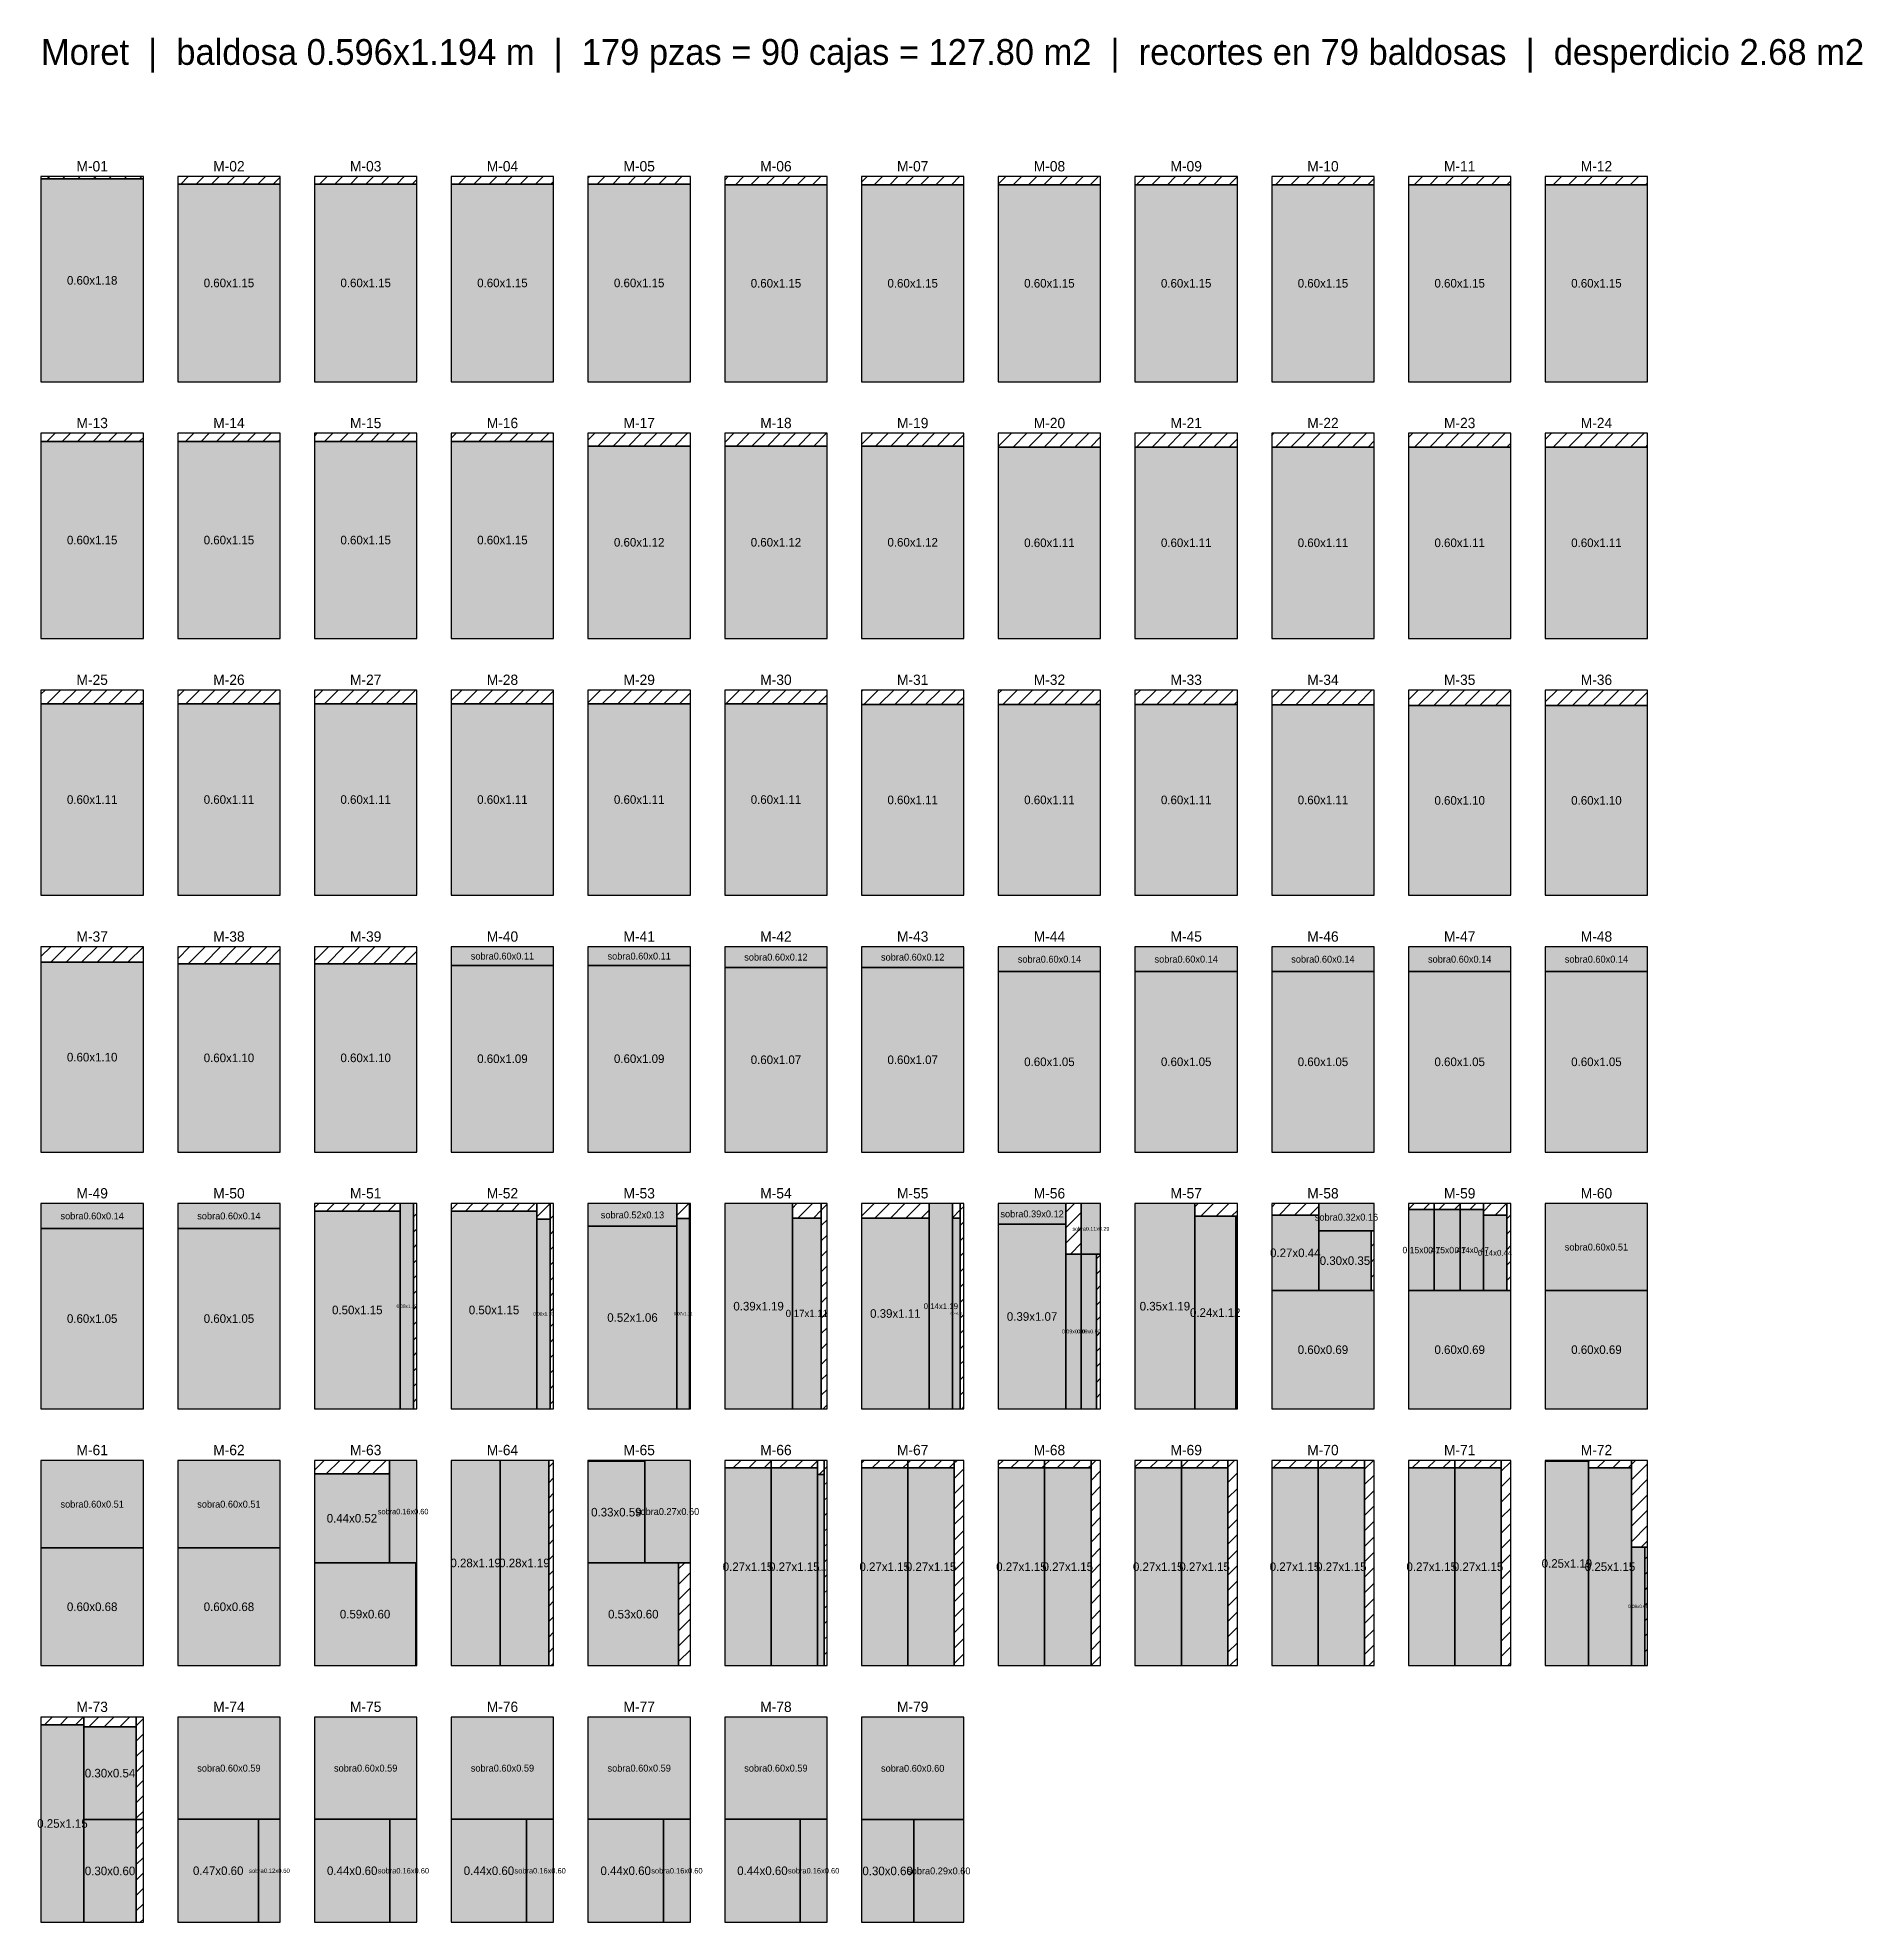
# Model space of a CAD drawing. Header units: metres. Extents: x -0.1 to 11.2, y -28.4 to 0.4.
# Drawn here: x -0.02 to 10.6, y -10.56 to 0.41 of the extents above; entities that cross this region are included whole.
import ezdxf
from ezdxf.enums import TextEntityAlignment as Align

# ---------------------------------------------------------------- set-up
doc = ezdxf.new("R2010")
doc.units = ezdxf.units.M
for name, color, linetype in [('BALDOSA', 7, 'Continuous'), ('DESPERDICIO', 1, 'Continuous'), ('PIEZA', 3, 'Continuous'), ('PIEZA_TXT', 7, 'Continuous'), ('SOBRANTE', 2, 'Continuous'), ('TITULO', 5, 'Continuous')]:
    doc.layers.add(name, color=color, linetype=linetype)

msp = doc.modelspace()

# ---------------------------------------------------------------- texts
at = {"layer": 'PIEZA_TXT'}
for s, height, p in [('0.60x1.18', 0.05, (0.298, -1.004)), ('0.60x1.15', 0.05, (1.094, -1.019)), ('0.60x1.15', 0.05, (1.89, -1.019)), ('0.60x1.15', 0.05, (2.686, -1.019)), ('0.60x1.15', 0.05, (3.482, -1.019)), ('0.60x1.15', 0.05, (4.278, -1.021)), ('0.60x1.15', 0.05, (5.074, -1.021)), ('0.60x1.15', 0.05, (5.87, -1.021)), ('0.60x1.15', 0.05, (6.666, -1.021)), ('0.60x1.15', 0.05, (7.462, -1.021)), ('0.60x1.15', 0.05, (8.258, -1.021)), ('0.60x1.15', 0.05, (9.054, -1.021)), ('0.60x1.15', 0.05, (0.298, -2.515)), ('0.60x1.15', 0.05, (1.094, -2.515)), ('0.60x1.15', 0.05, (1.89, -2.515)), ('0.60x1.15', 0.05, (2.686, -2.515)), ('0.60x1.12', 0.05, (3.482, -2.528)), ('0.60x1.12', 0.05, (4.278, -2.528)), ('0.60x1.12', 0.05, (5.074, -2.528)), ('0.60x1.11', 0.05, (5.87, -2.531)), ('0.60x1.11', 0.05, (6.666, -2.531)), ('0.60x1.11', 0.05, (7.462, -2.531)), ('0.60x1.11', 0.05, (8.258, -2.531)), ('0.60x1.11', 0.05, (9.054, -2.531)), ('0.60x1.11', 0.05, (0.298, -4.025)), ('0.60x1.11', 0.05, (1.094, -4.025)), ('0.60x1.11', 0.05, (1.89, -4.025)), ('0.60x1.11', 0.05, (2.686, -4.025)), ('0.60x1.11', 0.05, (3.482, -4.025)), ('0.60x1.11', 0.05, (4.278, -4.025)), ('0.60x1.11', 0.05, (5.074, -4.027)), ('0.60x1.11', 0.05, (5.87, -4.027)), ('0.60x1.11', 0.05, (6.666, -4.027)), ('0.60x1.11', 0.05, (7.462, -4.0275)), ('0.60x1.10', 0.05, (8.258, -4.03)), ('0.60x1.10', 0.05, (9.054, -4.03)), ('sobra0.60x0.11', 0.04, (2.686, -4.936)), ('sobra0.60x0.11', 0.04, (3.482, -4.936)), ('sobra0.60x0.12', 0.04, (4.278, -4.942)), ('sobra0.60x0.12', 0.04, (5.074, -4.942)), ('sobra0.60x0.14', 0.04, (5.87, -4.954)), ('sobra0.60x0.14', 0.04, (6.666, -4.954)), ('sobra0.60x0.14', 0.04, (7.462, -4.954)), ('sobra0.60x0.14', 0.04, (8.258, -4.954)), ('sobra0.60x0.14', 0.04, (9.054, -4.954)), ('0.60x1.10', 0.05, (0.298, -5.524)), ('0.60x1.10', 0.05, (1.094, -5.528)), ('0.60x1.10', 0.05, (1.89, -5.528)), ('0.60x1.09', 0.05, (2.686, -5.533)), ('0.60x1.09', 0.05, (3.482, -5.533)), ('0.60x1.07', 0.05, (4.278, -5.539)), ('0.60x1.07', 0.05, (5.074, -5.539)), ('0.60x1.05', 0.05, (5.87, -5.551)), ('0.60x1.05', 0.05, (6.666, -5.551)), ('0.60x1.05', 0.05, (7.462, -5.551)), ('0.60x1.05', 0.05, (8.258, -5.551)), ('0.60x1.05', 0.05, (9.054, -5.551)), ('sobra0.60x0.14', 0.04, (0.298, -6.448)), ('sobra0.60x0.14', 0.04, (1.094, -6.448)), ('sobra0.52x0.13', 0.04, (3.443, -6.442)), ('sobra0.39x0.12', 0.04, (5.769, -6.436)), ('sobra0.32x0.16', 0.04, (7.599, -6.455)), ('sobra0.11x0.29', 0.0226, (6.1115, -6.523)), ('0.27x0.44', 0.05, (7.301, -6.6625)), ('0.30x0.35', 0.05, (7.59, -6.708)), ('0.15x0.47', 0.0375, (8.035, -6.6465)), ('0.15x0.47', 0.0375, (8.185, -6.6465)), ('0.14x0.47', 0.034, (8.328, -6.6465)), ('0.14x0.44', 0.034, (8.464, -6.6625)), ('sobra0.60x0.51', 0.04, (9.054, -6.629)), ('0.50x1.15', 0.05, (1.841, -6.995)), ('0.08x1.19', 0.0195, (2.129, -6.973)), ('0.50x1.15', 0.05, (2.637, -6.995)), ('0.08x1.10', 0.0195, (2.925, -7.018)), ('0.52x1.06', 0.05, (3.443, -7.039)), ('0.07x1.11', 0.018, (3.738, -7.0165)), ('0.39x1.19', 0.05, (4.177, -6.973)), ('0.17x1.11', 0.042, (4.458, -7.015)), ('0.39x1.11', 0.05, (4.973, -7.0155)), ('0.14x1.19', 0.034, (5.238, -6.973)), ('0.04x1.11', 0.01125, (5.3285, -7.015)), ('0.39x1.07', 0.05, (5.769, -7.033)), ('0.35x1.19', 0.05, (6.542, -6.973)), ('0.24x1.12', 0.05, (6.835, -7.01)), ('0.60x1.05', 0.05, (0.298, -7.045)), ('0.60x1.05', 0.05, (1.094, -7.045)), ('0.09x0.90', 0.02225, (6.0105, -7.12)), ('0.09x0.90', 0.02225, (6.0995, -7.12)), ('0.60x0.69', 0.05, (7.462, -7.226)), ('0.60x0.69', 0.05, (8.258, -7.226)), ('0.60x0.69', 0.05, (9.054, -7.226)), ('sobra0.60x0.51', 0.04, (0.298, -8.125)), ('sobra0.60x0.51', 0.04, (1.094, -8.125)), ('0.44x0.52', 0.05, (1.81, -8.207)), ('sobra0.16x0.60', 0.032, (2.108, -8.168)), ('0.33x0.59', 0.05, (3.349, -8.1715)), ('sobra0.27x0.60', 0.04, (3.647, -8.168)), ('0.28x1.19', 0.05, (2.53, -8.467)), ('0.28x1.19', 0.05, (2.814, -8.467)), ('0.27x1.15', 0.05, (4.115, -8.489)), ('0.27x1.15', 0.05, (4.385, -8.489)), ('0.04x1.11', 0.00988, (4.5398, -8.5085)), ('0.27x1.15', 0.05, (4.911, -8.489)), ('0.27x1.15', 0.05, (5.181, -8.489)), ('0.27x1.15', 0.05, (5.707, -8.489)), ('0.27x1.15', 0.05, (5.977, -8.489)), ('0.27x1.15', 0.05, (6.503, -8.489)), ('0.27x1.15', 0.05, (6.773, -8.489)), ('0.27x1.15', 0.05, (7.299, -8.489)), ('0.27x1.15', 0.05, (7.569, -8.489)), ('0.27x1.15', 0.05, (8.095, -8.489)), ('0.27x1.15', 0.05, (8.365, -8.489)), ('0.25x1.19', 0.05, (8.882, -8.47)), ('0.25x1.15', 0.05, (9.133, -8.489)), ('0.60x0.68', 0.05, (0.298, -8.722)), ('0.60x0.68', 0.05, (1.094, -8.722)), ('0.59x0.60', 0.05, (1.8865, -8.765)), ('0.53x0.60', 0.05, (3.4476, -8.765)), ('0.08x0.69', 0.0195, (9.297, -8.72)), ('sobra0.60x0.59', 0.04, (1.094, -9.661)), ('sobra0.60x0.59', 0.04, (1.89, -9.661)), ('sobra0.60x0.59', 0.04, (2.686, -9.661)), ('sobra0.60x0.59', 0.04, (3.482, -9.661)), ('sobra0.60x0.59', 0.04, (4.278, -9.661)), ('sobra0.60x0.60', 0.04, (5.074, -9.662)), ('0.30x0.54', 0.05, (0.402, -9.69)), ('0.25x1.15', 0.05, (0.125, -9.983)), ('0.30x0.60', 0.05, (0.402, -10.259)), ('0.47x0.60', 0.05, (1.0315, -10.258)), ('sobra0.12x0.60', 0.025, (1.3295, -10.258)), ('0.44x0.60', 0.05, (1.8115, -10.258)), ('sobra0.16x0.60', 0.0314, (2.1095, -10.258)), ('0.44x0.60', 0.05, (2.6075, -10.258)), ('sobra0.16x0.60', 0.0314, (2.9055, -10.258)), ('0.44x0.60', 0.05, (3.4035, -10.258)), ('sobra0.16x0.60', 0.0314, (3.7015, -10.258)), ('0.44x0.60', 0.05, (4.1995, -10.258)), ('sobra0.16x0.60', 0.0314, (4.4975, -10.258)), ('0.30x0.60', 0.05, (4.928, -10.259)), ('sobra0.29x0.60', 0.04, (5.226, -10.259))]:
    msp.add_text(s, height=height, dxfattribs=at).set_placement(p, align=Align.MIDDLE_CENTER)
at = {"layer": 'TITULO'}
msp.add_text('Moret  |  baldosa 0.596x1.194 m  |  179 pzas = 90 cajas = 127.80 m2  |  recortes en 79 baldosas  |  desperdicio 2.68 m2', height=0.15, dxfattribs=at).set_placement((0, 0.25))
for s, p in [('M-01', (0.298, -0.34)), ('M-02', (1.094, -0.34)), ('M-03', (1.89, -0.34)), ('M-04', (2.686, -0.34)), ('M-05', (3.482, -0.34)), ('M-06', (4.278, -0.34)), ('M-07', (5.074, -0.34)), ('M-08', (5.87, -0.34)), ('M-09', (6.666, -0.34)), ('M-10', (7.462, -0.34)), ('M-11', (8.258, -0.34)), ('M-12', (9.054, -0.34)), ('M-13', (0.298, -1.834)), ('M-14', (1.094, -1.834)), ('M-15', (1.89, -1.834)), ('M-16', (2.686, -1.834)), ('M-17', (3.482, -1.834)), ('M-18', (4.278, -1.834)), ('M-19', (5.074, -1.834)), ('M-20', (5.87, -1.834)), ('M-21', (6.666, -1.834)), ('M-22', (7.462, -1.834)), ('M-23', (8.258, -1.834)), ('M-24', (9.054, -1.834)), ('M-25', (0.298, -3.328)), ('M-26', (1.094, -3.328)), ('M-27', (1.89, -3.328)), ('M-28', (2.686, -3.328)), ('M-29', (3.482, -3.328)), ('M-30', (4.278, -3.328)), ('M-31', (5.074, -3.328)), ('M-32', (5.87, -3.328)), ('M-33', (6.666, -3.328)), ('M-34', (7.462, -3.328)), ('M-35', (8.258, -3.328)), ('M-36', (9.054, -3.328)), ('M-37', (0.298, -4.822)), ('M-38', (1.094, -4.822)), ('M-39', (1.89, -4.822)), ('M-40', (2.686, -4.822)), ('M-41', (3.482, -4.822)), ('M-42', (4.278, -4.822)), ('M-43', (5.074, -4.822)), ('M-44', (5.87, -4.822)), ('M-45', (6.666, -4.822)), ('M-46', (7.462, -4.822)), ('M-47', (8.258, -4.822)), ('M-48', (9.054, -4.822)), ('M-49', (0.298, -6.316)), ('M-50', (1.094, -6.316)), ('M-51', (1.89, -6.316)), ('M-52', (2.686, -6.316)), ('M-53', (3.482, -6.316)), ('M-54', (4.278, -6.316)), ('M-55', (5.074, -6.316)), ('M-56', (5.87, -6.316)), ('M-57', (6.666, -6.316)), ('M-58', (7.462, -6.316)), ('M-59', (8.258, -6.316)), ('M-60', (9.054, -6.316)), ('M-61', (0.298, -7.81)), ('M-62', (1.094, -7.81)), ('M-63', (1.89, -7.81)), ('M-64', (2.686, -7.81)), ('M-65', (3.482, -7.81)), ('M-66', (4.278, -7.81)), ('M-67', (5.074, -7.81)), ('M-68', (5.87, -7.81)), ('M-69', (6.666, -7.81)), ('M-70', (7.462, -7.81)), ('M-71', (8.258, -7.81)), ('M-72', (9.054, -7.81)), ('M-73', (0.298, -9.304)), ('M-74', (1.094, -9.304)), ('M-75', (1.89, -9.304)), ('M-76', (2.686, -9.304)), ('M-77', (3.482, -9.304)), ('M-78', (4.278, -9.304)), ('M-79', (5.074, -9.304))]:
    msp.add_text(s, height=0.06, dxfattribs=at).set_placement(p, align=Align.MIDDLE_CENTER)

# ---------------------------------------------------------------- hatches: boundary and pattern name
at = {"layer": 'DESPERDICIO'}
h = msp.add_hatch(dxfattribs=at)
h.set_pattern_fill('ANSI31', scale=0.02)
h.paths.add_polyline_path([(0, -0.414), (0.596, -0.414), (0.596, -0.4), (0, -0.4)])
h = msp.add_hatch(dxfattribs=at)
h.set_pattern_fill('ANSI31', scale=0.02)
h.paths.add_polyline_path([(0.796, -0.444), (1.392, -0.444), (1.392, -0.4), (0.796, -0.4)])
h = msp.add_hatch(dxfattribs=at)
h.set_pattern_fill('ANSI31', scale=0.02)
h.paths.add_polyline_path([(1.592, -0.444), (2.188, -0.444), (2.188, -0.4), (1.592, -0.4)])
h = msp.add_hatch(dxfattribs=at)
h.set_pattern_fill('ANSI31', scale=0.02)
h.paths.add_polyline_path([(2.388, -0.444), (2.984, -0.444), (2.984, -0.4), (2.388, -0.4)])
h = msp.add_hatch(dxfattribs=at)
h.set_pattern_fill('ANSI31', scale=0.02)
h.paths.add_polyline_path([(3.184, -0.444), (3.78, -0.444), (3.78, -0.4), (3.184, -0.4)])
h = msp.add_hatch(dxfattribs=at)
h.set_pattern_fill('ANSI31', scale=0.02)
h.paths.add_polyline_path([(3.98, -0.448), (4.576, -0.448), (4.576, -0.4), (3.98, -0.4)])
h = msp.add_hatch(dxfattribs=at)
h.set_pattern_fill('ANSI31', scale=0.02)
h.paths.add_polyline_path([(4.776, -0.448), (5.372, -0.448), (5.372, -0.4), (4.776, -0.4)])
h = msp.add_hatch(dxfattribs=at)
h.set_pattern_fill('ANSI31', scale=0.02)
h.paths.add_polyline_path([(5.572, -0.448), (6.168, -0.448), (6.168, -0.4), (5.572, -0.4)])
h = msp.add_hatch(dxfattribs=at)
h.set_pattern_fill('ANSI31', scale=0.02)
h.paths.add_polyline_path([(6.368, -0.448), (6.964, -0.448), (6.964, -0.4), (6.368, -0.4)])
h = msp.add_hatch(dxfattribs=at)
h.set_pattern_fill('ANSI31', scale=0.02)
h.paths.add_polyline_path([(7.164, -0.448), (7.76, -0.448), (7.76, -0.4), (7.164, -0.4)])
h = msp.add_hatch(dxfattribs=at)
h.set_pattern_fill('ANSI31', scale=0.02)
h.paths.add_polyline_path([(7.96, -0.448), (8.556, -0.448), (8.556, -0.4), (7.96, -0.4)])
h = msp.add_hatch(dxfattribs=at)
h.set_pattern_fill('ANSI31', scale=0.02)
h.paths.add_polyline_path([(8.756, -0.448), (9.352, -0.448), (9.352, -0.4), (8.756, -0.4)])
h = msp.add_hatch(dxfattribs=at)
h.set_pattern_fill('ANSI31', scale=0.02)
h.paths.add_polyline_path([(0, -1.942), (0.596, -1.942), (0.596, -1.894), (0, -1.894)])
h = msp.add_hatch(dxfattribs=at)
h.set_pattern_fill('ANSI31', scale=0.02)
h.paths.add_polyline_path([(0.796, -1.942), (1.392, -1.942), (1.392, -1.894), (0.796, -1.894)])
h = msp.add_hatch(dxfattribs=at)
h.set_pattern_fill('ANSI31', scale=0.02)
h.paths.add_polyline_path([(1.592, -1.942), (2.188, -1.942), (2.188, -1.894), (1.592, -1.894)])
h = msp.add_hatch(dxfattribs=at)
h.set_pattern_fill('ANSI31', scale=0.02)
h.paths.add_polyline_path([(2.388, -1.942), (2.984, -1.942), (2.984, -1.894), (2.388, -1.894)])
h = msp.add_hatch(dxfattribs=at)
h.set_pattern_fill('ANSI31', scale=0.02)
h.paths.add_polyline_path([(3.184, -1.968), (3.78, -1.968), (3.78, -1.894), (3.184, -1.894)])
h = msp.add_hatch(dxfattribs=at)
h.set_pattern_fill('ANSI31', scale=0.02)
h.paths.add_polyline_path([(3.98, -1.968), (4.576, -1.968), (4.576, -1.894), (3.98, -1.894)])
h = msp.add_hatch(dxfattribs=at)
h.set_pattern_fill('ANSI31', scale=0.02)
h.paths.add_polyline_path([(4.776, -1.968), (5.372, -1.968), (5.372, -1.894), (4.776, -1.894)])
h = msp.add_hatch(dxfattribs=at)
h.set_pattern_fill('ANSI31', scale=0.02)
h.paths.add_polyline_path([(5.572, -1.974), (6.168, -1.974), (6.168, -1.894), (5.572, -1.894)])
h = msp.add_hatch(dxfattribs=at)
h.set_pattern_fill('ANSI31', scale=0.02)
h.paths.add_polyline_path([(6.368, -1.974), (6.964, -1.974), (6.964, -1.894), (6.368, -1.894)])
h = msp.add_hatch(dxfattribs=at)
h.set_pattern_fill('ANSI31', scale=0.02)
h.paths.add_polyline_path([(7.164, -1.974), (7.76, -1.974), (7.76, -1.894), (7.164, -1.894)])
h = msp.add_hatch(dxfattribs=at)
h.set_pattern_fill('ANSI31', scale=0.02)
h.paths.add_polyline_path([(7.96, -1.974), (8.556, -1.974), (8.556, -1.894), (7.96, -1.894)])
h = msp.add_hatch(dxfattribs=at)
h.set_pattern_fill('ANSI31', scale=0.02)
h.paths.add_polyline_path([(8.756, -1.974), (9.352, -1.974), (9.352, -1.894), (8.756, -1.894)])
h = msp.add_hatch(dxfattribs=at)
h.set_pattern_fill('ANSI31', scale=0.02)
h.paths.add_polyline_path([(0, -3.468), (0.596, -3.468), (0.596, -3.388), (0, -3.388)])
h = msp.add_hatch(dxfattribs=at)
h.set_pattern_fill('ANSI31', scale=0.02)
h.paths.add_polyline_path([(0.796, -3.468), (1.392, -3.468), (1.392, -3.388), (0.796, -3.388)])
h = msp.add_hatch(dxfattribs=at)
h.set_pattern_fill('ANSI31', scale=0.02)
h.paths.add_polyline_path([(1.592, -3.468), (2.188, -3.468), (2.188, -3.388), (1.592, -3.388)])
h = msp.add_hatch(dxfattribs=at)
h.set_pattern_fill('ANSI31', scale=0.02)
h.paths.add_polyline_path([(2.388, -3.468), (2.984, -3.468), (2.984, -3.388), (2.388, -3.388)])
h = msp.add_hatch(dxfattribs=at)
h.set_pattern_fill('ANSI31', scale=0.02)
h.paths.add_polyline_path([(3.184, -3.468), (3.78, -3.468), (3.78, -3.388), (3.184, -3.388)])
h = msp.add_hatch(dxfattribs=at)
h.set_pattern_fill('ANSI31', scale=0.02)
h.paths.add_polyline_path([(3.98, -3.468), (4.576, -3.468), (4.576, -3.388), (3.98, -3.388)])
h = msp.add_hatch(dxfattribs=at)
h.set_pattern_fill('ANSI31', scale=0.02)
h.paths.add_polyline_path([(4.776, -3.472), (5.372, -3.472), (5.372, -3.388), (4.776, -3.388)])
h = msp.add_hatch(dxfattribs=at)
h.set_pattern_fill('ANSI31', scale=0.02)
h.paths.add_polyline_path([(5.572, -3.472), (6.168, -3.472), (6.168, -3.388), (5.572, -3.388)])
h = msp.add_hatch(dxfattribs=at)
h.set_pattern_fill('ANSI31', scale=0.02)
h.paths.add_polyline_path([(6.368, -3.472), (6.964, -3.472), (6.964, -3.388), (6.368, -3.388)])
h = msp.add_hatch(dxfattribs=at)
h.set_pattern_fill('ANSI31', scale=0.02)
h.paths.add_polyline_path([(7.164, -3.473), (7.76, -3.473), (7.76, -3.388), (7.164, -3.388)])
h = msp.add_hatch(dxfattribs=at)
h.set_pattern_fill('ANSI31', scale=0.02)
h.paths.add_polyline_path([(7.96, -3.478), (8.556, -3.478), (8.556, -3.388), (7.96, -3.388)])
h = msp.add_hatch(dxfattribs=at)
h.set_pattern_fill('ANSI31', scale=0.02)
h.paths.add_polyline_path([(8.756, -3.478), (9.352, -3.478), (9.352, -3.388), (8.756, -3.388)])
h = msp.add_hatch(dxfattribs=at)
h.set_pattern_fill('ANSI31', scale=0.02)
h.paths.add_polyline_path([(0, -4.972), (0.596, -4.972), (0.596, -4.882), (0, -4.882)])
h = msp.add_hatch(dxfattribs=at)
h.set_pattern_fill('ANSI31', scale=0.02)
h.paths.add_polyline_path([(0.796, -4.98), (1.392, -4.98), (1.392, -4.882), (0.796, -4.882)])
h = msp.add_hatch(dxfattribs=at)
h.set_pattern_fill('ANSI31', scale=0.02)
h.paths.add_polyline_path([(1.592, -4.98), (2.188, -4.98), (2.188, -4.882), (1.592, -4.882)])
h = msp.add_hatch(dxfattribs=at)
h.set_pattern_fill('ANSI31', scale=0.02)
h.paths.add_polyline_path([(1.592, -6.42), (2.09, -6.42), (2.09, -6.376), (1.592, -6.376)])
h = msp.add_hatch(dxfattribs=at)
h.set_pattern_fill('ANSI31', scale=0.02)
h.paths.add_polyline_path([(2.168, -7.57), (2.188, -7.57), (2.188, -6.376), (2.168, -6.376)])
h = msp.add_hatch(dxfattribs=at)
h.set_pattern_fill('ANSI31', scale=0.02)
h.paths.add_polyline_path([(2.388, -6.42), (2.886, -6.42), (2.886, -6.376), (2.388, -6.376)])
h = msp.add_hatch(dxfattribs=at)
h.set_pattern_fill('ANSI31', scale=0.02)
h.paths.add_polyline_path([(2.886, -6.466), (2.964, -6.466), (2.964, -6.376), (2.886, -6.376)])
h = msp.add_hatch(dxfattribs=at)
h.set_pattern_fill('ANSI31', scale=0.02)
h.paths.add_polyline_path([(2.964, -7.57), (2.984, -7.57), (2.984, -6.376), (2.964, -6.376)])
h = msp.add_hatch(dxfattribs=at)
h.set_pattern_fill('ANSI31', scale=0.02)
h.paths.add_polyline_path([(3.702, -6.463), (3.774, -6.463), (3.774, -6.376), (3.702, -6.376)])
h = msp.add_hatch(dxfattribs=at)
h.set_pattern_fill('ANSI31', scale=0.02)
h.paths.add_polyline_path([(4.374, -6.46), (4.542, -6.46), (4.542, -6.376), (4.374, -6.376)])
h = msp.add_hatch(dxfattribs=at)
h.set_pattern_fill('ANSI31', scale=0.02)
h.paths.add_polyline_path([(4.542, -7.57), (4.576, -7.57), (4.576, -6.376), (4.542, -6.376)])
h = msp.add_hatch(dxfattribs=at)
h.set_pattern_fill('ANSI31', scale=0.02)
h.paths.add_polyline_path([(4.776, -6.461), (5.17, -6.461), (5.17, -6.376), (4.776, -6.376)])
h = msp.add_hatch(dxfattribs=at)
h.set_pattern_fill('ANSI31', scale=0.02)
h.paths.add_polyline_path([(5.306, -6.4599), (5.351, -6.4599), (5.351, -6.376), (5.306, -6.376)])
h = msp.add_hatch(dxfattribs=at)
h.set_pattern_fill('ANSI31', scale=0.02)
h.paths.add_polyline_path([(5.351, -7.57), (5.372, -7.57), (5.372, -6.376), (5.351, -6.376)])
h = msp.add_hatch(dxfattribs=at)
h.set_pattern_fill('ANSI31', scale=0.02)
h.paths.add_polyline_path([(5.966, -6.67), (6.055, -6.67), (6.055, -6.376), (5.966, -6.376)])
h = msp.add_hatch(dxfattribs=at)
h.set_pattern_fill('ANSI31', scale=0.02)
h.paths.add_polyline_path([(6.716, -6.45), (6.964, -6.45), (6.964, -6.376), (6.716, -6.376)])
h = msp.add_hatch(dxfattribs=at)
h.set_pattern_fill('ANSI31', scale=0.02)
h.paths.add_polyline_path([(6.954, -7.57), (6.964, -7.57), (6.964, -6.45), (6.954, -6.45)])
h = msp.add_hatch(dxfattribs=at)
h.set_pattern_fill('ANSI31', scale=0.02)
h.paths.add_polyline_path([(7.164, -6.443), (7.438, -6.443), (7.438, -6.376), (7.164, -6.376)])
h = msp.add_hatch(dxfattribs=at)
h.set_pattern_fill('ANSI31', scale=0.02)
h.paths.add_polyline_path([(7.96, -6.411), (8.11, -6.411), (8.11, -6.376), (7.96, -6.376)])
h = msp.add_hatch(dxfattribs=at)
h.set_pattern_fill('ANSI31', scale=0.02)
h.paths.add_polyline_path([(8.11, -6.411), (8.26, -6.411), (8.26, -6.376), (8.11, -6.376)])
h = msp.add_hatch(dxfattribs=at)
h.set_pattern_fill('ANSI31', scale=0.02)
h.paths.add_polyline_path([(8.26, -6.411), (8.396, -6.411), (8.396, -6.376), (8.26, -6.376)])
h = msp.add_hatch(dxfattribs=at)
h.set_pattern_fill('ANSI31', scale=0.02)
h.paths.add_polyline_path([(8.396, -6.443), (8.532, -6.443), (8.532, -6.376), (8.396, -6.376)])
h = msp.add_hatch(dxfattribs=at)
h.set_pattern_fill('ANSI31', scale=0.02)
h.paths.add_polyline_path([(8.532, -6.882), (8.556, -6.882), (8.556, -6.376), (8.532, -6.376)])
h = msp.add_hatch(dxfattribs=at)
h.set_pattern_fill('ANSI31', scale=0.02)
h.paths.add_polyline_path([(7.742, -6.882), (7.76, -6.882), (7.76, -6.534), (7.742, -6.534)])
h = msp.add_hatch(dxfattribs=at)
h.set_pattern_fill('ANSI31', scale=0.02)
h.paths.add_polyline_path([(6.144, -7.57), (6.168, -7.57), (6.168, -6.67), (6.144, -6.67)])
h = msp.add_hatch(dxfattribs=at)
h.set_pattern_fill('ANSI31', scale=0.02)
h.paths.add_polyline_path([(1.592, -7.948), (2.028, -7.948), (2.028, -7.87), (1.592, -7.87)])
h = msp.add_hatch(dxfattribs=at)
h.set_pattern_fill('ANSI31', scale=0.02)
h.paths.add_polyline_path([(2.956, -9.064), (2.984, -9.064), (2.984, -7.87), (2.956, -7.87)])
h = msp.add_hatch(dxfattribs=at)
h.set_pattern_fill('ANSI31', scale=0.02)
h.paths.add_polyline_path([(3.98, -7.914), (4.25, -7.914), (4.25, -7.87), (3.98, -7.87)])
h = msp.add_hatch(dxfattribs=at)
h.set_pattern_fill('ANSI31', scale=0.02)
h.paths.add_polyline_path([(4.25, -7.914), (4.52, -7.914), (4.52, -7.87), (4.25, -7.87)])
h = msp.add_hatch(dxfattribs=at)
h.set_pattern_fill('ANSI31', scale=0.02)
h.paths.add_polyline_path([(4.52, -7.953), (4.5595, -7.953), (4.5595, -7.87), (4.52, -7.87)])
h = msp.add_hatch(dxfattribs=at)
h.set_pattern_fill('ANSI31', scale=0.02)
h.paths.add_polyline_path([(4.5595, -9.064), (4.576, -9.064), (4.576, -7.87), (4.5595, -7.87)])
h = msp.add_hatch(dxfattribs=at)
h.set_pattern_fill('ANSI31', scale=0.02)
h.paths.add_polyline_path([(4.776, -7.914), (5.046, -7.914), (5.046, -7.87), (4.776, -7.87)])
h = msp.add_hatch(dxfattribs=at)
h.set_pattern_fill('ANSI31', scale=0.02)
h.paths.add_polyline_path([(5.046, -7.914), (5.316, -7.914), (5.316, -7.87), (5.046, -7.87)])
h = msp.add_hatch(dxfattribs=at)
h.set_pattern_fill('ANSI31', scale=0.02)
h.paths.add_polyline_path([(5.316, -9.064), (5.372, -9.064), (5.372, -7.87), (5.316, -7.87)])
h = msp.add_hatch(dxfattribs=at)
h.set_pattern_fill('ANSI31', scale=0.02)
h.paths.add_polyline_path([(5.572, -7.914), (5.842, -7.914), (5.842, -7.87), (5.572, -7.87)])
h = msp.add_hatch(dxfattribs=at)
h.set_pattern_fill('ANSI31', scale=0.02)
h.paths.add_polyline_path([(5.842, -7.914), (6.112, -7.914), (6.112, -7.87), (5.842, -7.87)])
h = msp.add_hatch(dxfattribs=at)
h.set_pattern_fill('ANSI31', scale=0.02)
h.paths.add_polyline_path([(6.112, -9.064), (6.168, -9.064), (6.168, -7.87), (6.112, -7.87)])
h = msp.add_hatch(dxfattribs=at)
h.set_pattern_fill('ANSI31', scale=0.02)
h.paths.add_polyline_path([(6.368, -7.914), (6.638, -7.914), (6.638, -7.87), (6.368, -7.87)])
h = msp.add_hatch(dxfattribs=at)
h.set_pattern_fill('ANSI31', scale=0.02)
h.paths.add_polyline_path([(6.638, -7.914), (6.908, -7.914), (6.908, -7.87), (6.638, -7.87)])
h = msp.add_hatch(dxfattribs=at)
h.set_pattern_fill('ANSI31', scale=0.02)
h.paths.add_polyline_path([(6.908, -9.064), (6.964, -9.064), (6.964, -7.87), (6.908, -7.87)])
h = msp.add_hatch(dxfattribs=at)
h.set_pattern_fill('ANSI31', scale=0.02)
h.paths.add_polyline_path([(7.164, -7.914), (7.434, -7.914), (7.434, -7.87), (7.164, -7.87)])
h = msp.add_hatch(dxfattribs=at)
h.set_pattern_fill('ANSI31', scale=0.02)
h.paths.add_polyline_path([(7.434, -7.914), (7.704, -7.914), (7.704, -7.87), (7.434, -7.87)])
h = msp.add_hatch(dxfattribs=at)
h.set_pattern_fill('ANSI31', scale=0.02)
h.paths.add_polyline_path([(7.704, -9.064), (7.76, -9.064), (7.76, -7.87), (7.704, -7.87)])
h = msp.add_hatch(dxfattribs=at)
h.set_pattern_fill('ANSI31', scale=0.02)
h.paths.add_polyline_path([(7.96, -7.914), (8.23, -7.914), (8.23, -7.87), (7.96, -7.87)])
h = msp.add_hatch(dxfattribs=at)
h.set_pattern_fill('ANSI31', scale=0.02)
h.paths.add_polyline_path([(8.23, -7.914), (8.5, -7.914), (8.5, -7.87), (8.23, -7.87)])
h = msp.add_hatch(dxfattribs=at)
h.set_pattern_fill('ANSI31', scale=0.02)
h.paths.add_polyline_path([(8.5, -9.064), (8.556, -9.064), (8.556, -7.87), (8.5, -7.87)])
h = msp.add_hatch(dxfattribs=at)
h.set_pattern_fill('ANSI31', scale=0.02)
h.paths.add_polyline_path([(9.008, -7.914), (9.258, -7.914), (9.258, -7.87), (9.008, -7.87)])
h = msp.add_hatch(dxfattribs=at)
h.set_pattern_fill('ANSI31', scale=0.02)
h.paths.add_polyline_path([(9.258, -8.376), (9.352, -8.376), (9.352, -7.87), (9.258, -7.87)])
h = msp.add_hatch(dxfattribs=at)
h.set_pattern_fill('ANSI31', scale=0.02)
h.paths.add_polyline_path([(9.336, -9.064), (9.352, -9.064), (9.352, -8.376), (9.336, -8.376)])
h = msp.add_hatch(dxfattribs=at)
h.set_pattern_fill('ANSI31', scale=0.02)
h.paths.add_polyline_path([(3.7112, -9.064), (3.78, -9.064), (3.78, -8.466), (3.7112, -8.466)])
h = msp.add_hatch(dxfattribs=at)
h.set_pattern_fill('ANSI31', scale=0.02)
h.paths.add_polyline_path([(0, -9.408), (0.25, -9.408), (0.25, -9.364), (0, -9.364)])
h = msp.add_hatch(dxfattribs=at)
h.set_pattern_fill('ANSI31', scale=0.02)
h.paths.add_polyline_path([(0.25, -9.42), (0.554, -9.42), (0.554, -9.364), (0.25, -9.364)])
h = msp.add_hatch(dxfattribs=at)
h.set_pattern_fill('ANSI31', scale=0.02)
h.paths.add_polyline_path([(0.554, -9.96), (0.596, -9.96), (0.596, -9.364), (0.554, -9.364)])
h = msp.add_hatch(dxfattribs=at)
h.set_pattern_fill('ANSI31', scale=0.02)
h.paths.add_polyline_path([(0.554, -10.558), (0.596, -10.558), (0.596, -9.96), (0.554, -9.96)])
at = {"layer": 'PIEZA'}
h = msp.add_hatch(color=3, dxfattribs=at)
h.dxf.hatch_style = 1
h.paths.add_polyline_path([(0, -1.594), (0.596, -1.594), (0.596, -0.414), (0, -0.414)])
h = msp.add_hatch(color=3, dxfattribs=at)
h.dxf.hatch_style = 1
h.paths.add_polyline_path([(0.796, -1.594), (1.392, -1.594), (1.392, -0.444), (0.796, -0.444)])
h = msp.add_hatch(color=3, dxfattribs=at)
h.dxf.hatch_style = 1
h.paths.add_polyline_path([(1.592, -1.594), (2.188, -1.594), (2.188, -0.444), (1.592, -0.444)])
h = msp.add_hatch(color=3, dxfattribs=at)
h.dxf.hatch_style = 1
h.paths.add_polyline_path([(2.388, -1.594), (2.984, -1.594), (2.984, -0.444), (2.388, -0.444)])
h = msp.add_hatch(color=3, dxfattribs=at)
h.dxf.hatch_style = 1
h.paths.add_polyline_path([(3.184, -1.594), (3.78, -1.594), (3.78, -0.444), (3.184, -0.444)])
h = msp.add_hatch(color=3, dxfattribs=at)
h.dxf.hatch_style = 1
h.paths.add_polyline_path([(3.98, -1.594), (4.576, -1.594), (4.576, -0.448), (3.98, -0.448)])
h = msp.add_hatch(color=3, dxfattribs=at)
h.dxf.hatch_style = 1
h.paths.add_polyline_path([(4.776, -1.594), (5.372, -1.594), (5.372, -0.448), (4.776, -0.448)])
h = msp.add_hatch(color=3, dxfattribs=at)
h.dxf.hatch_style = 1
h.paths.add_polyline_path([(5.572, -1.594), (6.168, -1.594), (6.168, -0.448), (5.572, -0.448)])
h = msp.add_hatch(color=3, dxfattribs=at)
h.dxf.hatch_style = 1
h.paths.add_polyline_path([(6.368, -1.594), (6.964, -1.594), (6.964, -0.448), (6.368, -0.448)])
h = msp.add_hatch(color=3, dxfattribs=at)
h.dxf.hatch_style = 1
h.paths.add_polyline_path([(7.164, -1.594), (7.76, -1.594), (7.76, -0.448), (7.164, -0.448)])
h = msp.add_hatch(color=3, dxfattribs=at)
h.dxf.hatch_style = 1
h.paths.add_polyline_path([(7.96, -1.594), (8.556, -1.594), (8.556, -0.448), (7.96, -0.448)])
h = msp.add_hatch(color=3, dxfattribs=at)
h.dxf.hatch_style = 1
h.paths.add_polyline_path([(8.756, -1.594), (9.352, -1.594), (9.352, -0.448), (8.756, -0.448)])
h = msp.add_hatch(color=3, dxfattribs=at)
h.dxf.hatch_style = 1
h.paths.add_polyline_path([(0, -3.088), (0.596, -3.088), (0.596, -1.942), (0, -1.942)])
h = msp.add_hatch(color=3, dxfattribs=at)
h.dxf.hatch_style = 1
h.paths.add_polyline_path([(0.796, -3.088), (1.392, -3.088), (1.392, -1.942), (0.796, -1.942)])
h = msp.add_hatch(color=3, dxfattribs=at)
h.dxf.hatch_style = 1
h.paths.add_polyline_path([(1.592, -3.088), (2.188, -3.088), (2.188, -1.942), (1.592, -1.942)])
h = msp.add_hatch(color=3, dxfattribs=at)
h.dxf.hatch_style = 1
h.paths.add_polyline_path([(2.388, -3.088), (2.984, -3.088), (2.984, -1.942), (2.388, -1.942)])
h = msp.add_hatch(color=3, dxfattribs=at)
h.dxf.hatch_style = 1
h.paths.add_polyline_path([(3.184, -3.088), (3.78, -3.088), (3.78, -1.968), (3.184, -1.968)])
h = msp.add_hatch(color=3, dxfattribs=at)
h.dxf.hatch_style = 1
h.paths.add_polyline_path([(3.98, -3.088), (4.576, -3.088), (4.576, -1.968), (3.98, -1.968)])
h = msp.add_hatch(color=3, dxfattribs=at)
h.dxf.hatch_style = 1
h.paths.add_polyline_path([(4.776, -3.088), (5.372, -3.088), (5.372, -1.968), (4.776, -1.968)])
h = msp.add_hatch(color=3, dxfattribs=at)
h.dxf.hatch_style = 1
h.paths.add_polyline_path([(5.572, -3.088), (6.168, -3.088), (6.168, -1.974), (5.572, -1.974)])
h = msp.add_hatch(color=3, dxfattribs=at)
h.dxf.hatch_style = 1
h.paths.add_polyline_path([(6.368, -3.088), (6.964, -3.088), (6.964, -1.974), (6.368, -1.974)])
h = msp.add_hatch(color=3, dxfattribs=at)
h.dxf.hatch_style = 1
h.paths.add_polyline_path([(7.164, -3.088), (7.76, -3.088), (7.76, -1.974), (7.164, -1.974)])
h = msp.add_hatch(color=3, dxfattribs=at)
h.dxf.hatch_style = 1
h.paths.add_polyline_path([(7.96, -3.088), (8.556, -3.088), (8.556, -1.974), (7.96, -1.974)])
h = msp.add_hatch(color=3, dxfattribs=at)
h.dxf.hatch_style = 1
h.paths.add_polyline_path([(8.756, -3.088), (9.352, -3.088), (9.352, -1.974), (8.756, -1.974)])
h = msp.add_hatch(color=3, dxfattribs=at)
h.dxf.hatch_style = 1
h.paths.add_polyline_path([(0, -4.582), (0.596, -4.582), (0.596, -3.468), (0, -3.468)])
h = msp.add_hatch(color=3, dxfattribs=at)
h.dxf.hatch_style = 1
h.paths.add_polyline_path([(0.796, -4.582), (1.392, -4.582), (1.392, -3.468), (0.796, -3.468)])
h = msp.add_hatch(color=3, dxfattribs=at)
h.dxf.hatch_style = 1
h.paths.add_polyline_path([(1.592, -4.582), (2.188, -4.582), (2.188, -3.468), (1.592, -3.468)])
h = msp.add_hatch(color=3, dxfattribs=at)
h.dxf.hatch_style = 1
h.paths.add_polyline_path([(2.388, -4.582), (2.984, -4.582), (2.984, -3.468), (2.388, -3.468)])
h = msp.add_hatch(color=3, dxfattribs=at)
h.dxf.hatch_style = 1
h.paths.add_polyline_path([(3.184, -4.582), (3.78, -4.582), (3.78, -3.468), (3.184, -3.468)])
h = msp.add_hatch(color=3, dxfattribs=at)
h.dxf.hatch_style = 1
h.paths.add_polyline_path([(3.98, -4.582), (4.576, -4.582), (4.576, -3.468), (3.98, -3.468)])
h = msp.add_hatch(color=3, dxfattribs=at)
h.dxf.hatch_style = 1
h.paths.add_polyline_path([(4.776, -4.582), (5.372, -4.582), (5.372, -3.472), (4.776, -3.472)])
h = msp.add_hatch(color=3, dxfattribs=at)
h.dxf.hatch_style = 1
h.paths.add_polyline_path([(5.572, -4.582), (6.168, -4.582), (6.168, -3.472), (5.572, -3.472)])
h = msp.add_hatch(color=3, dxfattribs=at)
h.dxf.hatch_style = 1
h.paths.add_polyline_path([(6.368, -4.582), (6.964, -4.582), (6.964, -3.472), (6.368, -3.472)])
h = msp.add_hatch(color=3, dxfattribs=at)
h.dxf.hatch_style = 1
h.paths.add_polyline_path([(7.164, -4.582), (7.76, -4.582), (7.76, -3.473), (7.164, -3.473)])
h = msp.add_hatch(color=3, dxfattribs=at)
h.dxf.hatch_style = 1
h.paths.add_polyline_path([(7.96, -4.582), (8.556, -4.582), (8.556, -3.478), (7.96, -3.478)])
h = msp.add_hatch(color=3, dxfattribs=at)
h.dxf.hatch_style = 1
h.paths.add_polyline_path([(8.756, -4.582), (9.352, -4.582), (9.352, -3.478), (8.756, -3.478)])
h = msp.add_hatch(color=3, dxfattribs=at)
h.dxf.hatch_style = 1
h.paths.add_polyline_path([(0, -6.076), (0.596, -6.076), (0.596, -4.972), (0, -4.972)])
h = msp.add_hatch(color=3, dxfattribs=at)
h.dxf.hatch_style = 1
h.paths.add_polyline_path([(0.796, -6.076), (1.392, -6.076), (1.392, -4.98), (0.796, -4.98)])
h = msp.add_hatch(color=3, dxfattribs=at)
h.dxf.hatch_style = 1
h.paths.add_polyline_path([(1.592, -6.076), (2.188, -6.076), (2.188, -4.98), (1.592, -4.98)])
h = msp.add_hatch(color=3, dxfattribs=at)
h.dxf.hatch_style = 1
h.paths.add_polyline_path([(2.388, -6.076), (2.984, -6.076), (2.984, -4.99), (2.388, -4.99)])
h = msp.add_hatch(color=3, dxfattribs=at)
h.dxf.hatch_style = 1
h.paths.add_polyline_path([(3.184, -6.076), (3.78, -6.076), (3.78, -4.99), (3.184, -4.99)])
h = msp.add_hatch(color=3, dxfattribs=at)
h.dxf.hatch_style = 1
h.paths.add_polyline_path([(3.98, -6.076), (4.576, -6.076), (4.576, -5.002), (3.98, -5.002)])
h = msp.add_hatch(color=3, dxfattribs=at)
h.dxf.hatch_style = 1
h.paths.add_polyline_path([(4.776, -6.076), (5.372, -6.076), (5.372, -5.002), (4.776, -5.002)])
h = msp.add_hatch(color=3, dxfattribs=at)
h.dxf.hatch_style = 1
h.paths.add_polyline_path([(5.572, -6.076), (6.168, -6.076), (6.168, -5.026), (5.572, -5.026)])
h = msp.add_hatch(color=3, dxfattribs=at)
h.dxf.hatch_style = 1
h.paths.add_polyline_path([(6.368, -6.076), (6.964, -6.076), (6.964, -5.026), (6.368, -5.026)])
h = msp.add_hatch(color=3, dxfattribs=at)
h.dxf.hatch_style = 1
h.paths.add_polyline_path([(7.164, -6.076), (7.76, -6.076), (7.76, -5.026), (7.164, -5.026)])
h = msp.add_hatch(color=3, dxfattribs=at)
h.dxf.hatch_style = 1
h.paths.add_polyline_path([(7.96, -6.076), (8.556, -6.076), (8.556, -5.026), (7.96, -5.026)])
h = msp.add_hatch(color=3, dxfattribs=at)
h.dxf.hatch_style = 1
h.paths.add_polyline_path([(8.756, -6.076), (9.352, -6.076), (9.352, -5.026), (8.756, -5.026)])
h = msp.add_hatch(color=3, dxfattribs=at)
h.dxf.hatch_style = 1
h.paths.add_polyline_path([(1.592, -7.57), (2.09, -7.57), (2.09, -6.42), (1.592, -6.42)])
h = msp.add_hatch(color=3, dxfattribs=at)
h.dxf.hatch_style = 1
h.paths.add_polyline_path([(2.09, -7.57), (2.168, -7.57), (2.168, -6.376), (2.09, -6.376)])
h = msp.add_hatch(color=3, dxfattribs=at)
h.dxf.hatch_style = 1
h.paths.add_polyline_path([(2.388, -7.57), (2.886, -7.57), (2.886, -6.42), (2.388, -6.42)])
h = msp.add_hatch(color=3, dxfattribs=at)
h.dxf.hatch_style = 1
h.paths.add_polyline_path([(2.886, -7.57), (2.964, -7.57), (2.964, -6.466), (2.886, -6.466)])
h = msp.add_hatch(color=3, dxfattribs=at)
h.dxf.hatch_style = 1
h.paths.add_polyline_path([(3.702, -7.57), (3.774, -7.57), (3.774, -6.463), (3.702, -6.463)])
h = msp.add_hatch(color=3, dxfattribs=at)
h.dxf.hatch_style = 1
h.paths.add_polyline_path([(3.98, -7.57), (4.374, -7.57), (4.374, -6.376), (3.98, -6.376)])
h = msp.add_hatch(color=3, dxfattribs=at)
h.dxf.hatch_style = 1
h.paths.add_polyline_path([(4.374, -7.57), (4.542, -7.57), (4.542, -6.46), (4.374, -6.46)])
h = msp.add_hatch(color=3, dxfattribs=at)
h.dxf.hatch_style = 1
h.paths.add_polyline_path([(4.776, -7.57), (5.17, -7.57), (5.17, -6.461), (4.776, -6.461)])
h = msp.add_hatch(color=3, dxfattribs=at)
h.dxf.hatch_style = 1
h.paths.add_polyline_path([(5.17, -7.57), (5.306, -7.57), (5.306, -6.376), (5.17, -6.376)])
h = msp.add_hatch(color=3, dxfattribs=at)
h.dxf.hatch_style = 1
h.paths.add_polyline_path([(5.306, -7.57), (5.351, -7.57), (5.351, -6.4599), (5.306, -6.4599)])
h = msp.add_hatch(color=3, dxfattribs=at)
h.dxf.hatch_style = 1
h.paths.add_polyline_path([(6.368, -7.57), (6.716, -7.57), (6.716, -6.376), (6.368, -6.376)])
h = msp.add_hatch(color=3, dxfattribs=at)
h.dxf.hatch_style = 1
h.paths.add_polyline_path([(6.716, -7.57), (6.954, -7.57), (6.954, -6.45), (6.716, -6.45)])
h = msp.add_hatch(color=3, dxfattribs=at)
h.dxf.hatch_style = 1
h.paths.add_polyline_path([(7.164, -6.882), (7.438, -6.882), (7.438, -6.443), (7.164, -6.443)])
h = msp.add_hatch(color=3, dxfattribs=at)
h.dxf.hatch_style = 1
h.paths.add_polyline_path([(7.96, -6.882), (8.11, -6.882), (8.11, -6.411), (7.96, -6.411)])
h = msp.add_hatch(color=3, dxfattribs=at)
h.dxf.hatch_style = 1
h.paths.add_polyline_path([(8.11, -6.882), (8.26, -6.882), (8.26, -6.411), (8.11, -6.411)])
h = msp.add_hatch(color=3, dxfattribs=at)
h.dxf.hatch_style = 1
h.paths.add_polyline_path([(8.26, -6.882), (8.396, -6.882), (8.396, -6.411), (8.26, -6.411)])
h = msp.add_hatch(color=3, dxfattribs=at)
h.dxf.hatch_style = 1
h.paths.add_polyline_path([(8.396, -6.882), (8.532, -6.882), (8.532, -6.443), (8.396, -6.443)])
h = msp.add_hatch(color=3, dxfattribs=at)
h.dxf.hatch_style = 1
h.paths.add_polyline_path([(0, -7.57), (0.596, -7.57), (0.596, -6.52), (0, -6.52)])
h = msp.add_hatch(color=3, dxfattribs=at)
h.dxf.hatch_style = 1
h.paths.add_polyline_path([(0.796, -7.57), (1.392, -7.57), (1.392, -6.52), (0.796, -6.52)])
h = msp.add_hatch(color=3, dxfattribs=at)
h.dxf.hatch_style = 1
h.paths.add_polyline_path([(3.184, -7.57), (3.702, -7.57), (3.702, -6.508), (3.184, -6.508)])
h = msp.add_hatch(color=3, dxfattribs=at)
h.dxf.hatch_style = 1
h.paths.add_polyline_path([(5.572, -7.57), (5.966, -7.57), (5.966, -6.496), (5.572, -6.496)])
h = msp.add_hatch(color=3, dxfattribs=at)
h.dxf.hatch_style = 1
h.paths.add_polyline_path([(7.438, -6.882), (7.742, -6.882), (7.742, -6.534), (7.438, -6.534)])
h = msp.add_hatch(color=3, dxfattribs=at)
h.dxf.hatch_style = 1
h.paths.add_polyline_path([(5.966, -7.57), (6.055, -7.57), (6.055, -6.67), (5.966, -6.67)])
h = msp.add_hatch(color=3, dxfattribs=at)
h.dxf.hatch_style = 1
h.paths.add_polyline_path([(6.055, -7.57), (6.144, -7.57), (6.144, -6.67), (6.055, -6.67)])
h = msp.add_hatch(color=3, dxfattribs=at)
h.dxf.hatch_style = 1
h.paths.add_polyline_path([(7.164, -7.57), (7.76, -7.57), (7.76, -6.882), (7.164, -6.882)])
h = msp.add_hatch(color=3, dxfattribs=at)
h.dxf.hatch_style = 1
h.paths.add_polyline_path([(7.96, -7.57), (8.556, -7.57), (8.556, -6.882), (7.96, -6.882)])
h = msp.add_hatch(color=3, dxfattribs=at)
h.dxf.hatch_style = 1
h.paths.add_polyline_path([(8.756, -7.57), (9.352, -7.57), (9.352, -6.882), (8.756, -6.882)])
h = msp.add_hatch(color=3, dxfattribs=at)
h.dxf.hatch_style = 1
h.paths.add_polyline_path([(2.388, -9.064), (2.672, -9.064), (2.672, -7.87), (2.388, -7.87)])
h = msp.add_hatch(color=3, dxfattribs=at)
h.dxf.hatch_style = 1
h.paths.add_polyline_path([(2.672, -9.064), (2.956, -9.064), (2.956, -7.87), (2.672, -7.87)])
h = msp.add_hatch(color=3, dxfattribs=at)
h.dxf.hatch_style = 1
h.paths.add_polyline_path([(3.184, -8.466), (3.514, -8.466), (3.514, -7.877), (3.184, -7.877)])
h = msp.add_hatch(color=3, dxfattribs=at)
h.dxf.hatch_style = 1
h.paths.add_polyline_path([(8.756, -9.064), (9.008, -9.064), (9.008, -7.876), (8.756, -7.876)])
h = msp.add_hatch(color=3, dxfattribs=at)
h.dxf.hatch_style = 1
h.paths.add_polyline_path([(1.592, -8.466), (2.028, -8.466), (2.028, -7.948), (1.592, -7.948)])
h = msp.add_hatch(color=3, dxfattribs=at)
h.dxf.hatch_style = 1
h.paths.add_polyline_path([(3.98, -9.064), (4.25, -9.064), (4.25, -7.914), (3.98, -7.914)])
h = msp.add_hatch(color=3, dxfattribs=at)
h.dxf.hatch_style = 1
h.paths.add_polyline_path([(4.25, -9.064), (4.52, -9.064), (4.52, -7.914), (4.25, -7.914)])
h = msp.add_hatch(color=3, dxfattribs=at)
h.dxf.hatch_style = 1
h.paths.add_polyline_path([(4.52, -9.064), (4.5595, -9.064), (4.5595, -7.953), (4.52, -7.953)])
h = msp.add_hatch(color=3, dxfattribs=at)
h.dxf.hatch_style = 1
h.paths.add_polyline_path([(4.776, -9.064), (5.046, -9.064), (5.046, -7.914), (4.776, -7.914)])
h = msp.add_hatch(color=3, dxfattribs=at)
h.dxf.hatch_style = 1
h.paths.add_polyline_path([(5.046, -9.064), (5.316, -9.064), (5.316, -7.914), (5.046, -7.914)])
h = msp.add_hatch(color=3, dxfattribs=at)
h.dxf.hatch_style = 1
h.paths.add_polyline_path([(5.572, -9.064), (5.842, -9.064), (5.842, -7.914), (5.572, -7.914)])
h = msp.add_hatch(color=3, dxfattribs=at)
h.dxf.hatch_style = 1
h.paths.add_polyline_path([(5.842, -9.064), (6.112, -9.064), (6.112, -7.914), (5.842, -7.914)])
h = msp.add_hatch(color=3, dxfattribs=at)
h.dxf.hatch_style = 1
h.paths.add_polyline_path([(6.368, -9.064), (6.638, -9.064), (6.638, -7.914), (6.368, -7.914)])
h = msp.add_hatch(color=3, dxfattribs=at)
h.dxf.hatch_style = 1
h.paths.add_polyline_path([(6.638, -9.064), (6.908, -9.064), (6.908, -7.914), (6.638, -7.914)])
h = msp.add_hatch(color=3, dxfattribs=at)
h.dxf.hatch_style = 1
h.paths.add_polyline_path([(7.164, -9.064), (7.434, -9.064), (7.434, -7.914), (7.164, -7.914)])
h = msp.add_hatch(color=3, dxfattribs=at)
h.dxf.hatch_style = 1
h.paths.add_polyline_path([(7.434, -9.064), (7.704, -9.064), (7.704, -7.914), (7.434, -7.914)])
h = msp.add_hatch(color=3, dxfattribs=at)
h.dxf.hatch_style = 1
h.paths.add_polyline_path([(7.96, -9.064), (8.23, -9.064), (8.23, -7.914), (7.96, -7.914)])
h = msp.add_hatch(color=3, dxfattribs=at)
h.dxf.hatch_style = 1
h.paths.add_polyline_path([(8.23, -9.064), (8.5, -9.064), (8.5, -7.914), (8.23, -7.914)])
h = msp.add_hatch(color=3, dxfattribs=at)
h.dxf.hatch_style = 1
h.paths.add_polyline_path([(9.008, -9.064), (9.258, -9.064), (9.258, -7.914), (9.008, -7.914)])
h = msp.add_hatch(color=3, dxfattribs=at)
h.dxf.hatch_style = 1
h.paths.add_polyline_path([(0, -9.064), (0.596, -9.064), (0.596, -8.38), (0, -8.38)])
h = msp.add_hatch(color=3, dxfattribs=at)
h.dxf.hatch_style = 1
h.paths.add_polyline_path([(0.796, -9.064), (1.392, -9.064), (1.392, -8.38), (0.796, -8.38)])
h = msp.add_hatch(color=3, dxfattribs=at)
h.dxf.hatch_style = 1
h.paths.add_polyline_path([(9.258, -9.064), (9.336, -9.064), (9.336, -8.376), (9.258, -8.376)])
h = msp.add_hatch(color=3, dxfattribs=at)
h.dxf.hatch_style = 1
h.paths.add_polyline_path([(1.592, -9.064), (2.181, -9.064), (2.181, -8.466), (1.592, -8.466)])
h = msp.add_hatch(color=3, dxfattribs=at)
h.dxf.hatch_style = 1
h.paths.add_polyline_path([(3.184, -9.064), (3.7112, -9.064), (3.7112, -8.466), (3.184, -8.466)])
h = msp.add_hatch(color=3, dxfattribs=at)
h.dxf.hatch_style = 1
h.paths.add_polyline_path([(0, -10.558), (0.25, -10.558), (0.25, -9.408), (0, -9.408)])
h = msp.add_hatch(color=3, dxfattribs=at)
h.dxf.hatch_style = 1
h.paths.add_polyline_path([(0.25, -9.96), (0.554, -9.96), (0.554, -9.42), (0.25, -9.42)])
h = msp.add_hatch(color=3, dxfattribs=at)
h.dxf.hatch_style = 1
h.paths.add_polyline_path([(0.25, -10.558), (0.554, -10.558), (0.554, -9.96), (0.25, -9.96)])
h = msp.add_hatch(color=3, dxfattribs=at)
h.dxf.hatch_style = 1
h.paths.add_polyline_path([(0.796, -10.558), (1.267, -10.558), (1.267, -9.958), (0.796, -9.958)])
h = msp.add_hatch(color=3, dxfattribs=at)
h.dxf.hatch_style = 1
h.paths.add_polyline_path([(1.592, -10.558), (2.031, -10.558), (2.031, -9.958), (1.592, -9.958)])
h = msp.add_hatch(color=3, dxfattribs=at)
h.dxf.hatch_style = 1
h.paths.add_polyline_path([(2.388, -10.558), (2.827, -10.558), (2.827, -9.958), (2.388, -9.958)])
h = msp.add_hatch(color=3, dxfattribs=at)
h.dxf.hatch_style = 1
h.paths.add_polyline_path([(3.184, -10.558), (3.623, -10.558), (3.623, -9.958), (3.184, -9.958)])
h = msp.add_hatch(color=3, dxfattribs=at)
h.dxf.hatch_style = 1
h.paths.add_polyline_path([(3.98, -10.558), (4.419, -10.558), (4.419, -9.958), (3.98, -9.958)])
h = msp.add_hatch(color=3, dxfattribs=at)
h.dxf.hatch_style = 1
h.paths.add_polyline_path([(4.776, -10.558), (5.08, -10.558), (5.08, -9.96), (4.776, -9.96)])
at = {"layer": 'SOBRANTE'}
h = msp.add_hatch(color=2, dxfattribs=at)
h.dxf.hatch_style = 1
h.paths.add_polyline_path([(2.388, -4.99), (2.984, -4.99), (2.984, -4.882), (2.388, -4.882)])
h = msp.add_hatch(color=2, dxfattribs=at)
h.dxf.hatch_style = 1
h.paths.add_polyline_path([(3.184, -4.99), (3.78, -4.99), (3.78, -4.882), (3.184, -4.882)])
h = msp.add_hatch(color=2, dxfattribs=at)
h.dxf.hatch_style = 1
h.paths.add_polyline_path([(3.98, -5.002), (4.576, -5.002), (4.576, -4.882), (3.98, -4.882)])
h = msp.add_hatch(color=2, dxfattribs=at)
h.dxf.hatch_style = 1
h.paths.add_polyline_path([(4.776, -5.002), (5.372, -5.002), (5.372, -4.882), (4.776, -4.882)])
h = msp.add_hatch(color=2, dxfattribs=at)
h.dxf.hatch_style = 1
h.paths.add_polyline_path([(5.572, -5.026), (6.168, -5.026), (6.168, -4.882), (5.572, -4.882)])
h = msp.add_hatch(color=2, dxfattribs=at)
h.dxf.hatch_style = 1
h.paths.add_polyline_path([(6.368, -5.026), (6.964, -5.026), (6.964, -4.882), (6.368, -4.882)])
h = msp.add_hatch(color=2, dxfattribs=at)
h.dxf.hatch_style = 1
h.paths.add_polyline_path([(7.164, -5.026), (7.76, -5.026), (7.76, -4.882), (7.164, -4.882)])
h = msp.add_hatch(color=2, dxfattribs=at)
h.dxf.hatch_style = 1
h.paths.add_polyline_path([(7.96, -5.026), (8.556, -5.026), (8.556, -4.882), (7.96, -4.882)])
h = msp.add_hatch(color=2, dxfattribs=at)
h.dxf.hatch_style = 1
h.paths.add_polyline_path([(8.756, -5.026), (9.352, -5.026), (9.352, -4.882), (8.756, -4.882)])
h = msp.add_hatch(color=2, dxfattribs=at)
h.dxf.hatch_style = 1
h.paths.add_polyline_path([(0, -6.52), (0.596, -6.52), (0.596, -6.376), (0, -6.376)])
h = msp.add_hatch(color=2, dxfattribs=at)
h.dxf.hatch_style = 1
h.paths.add_polyline_path([(0.796, -6.52), (1.392, -6.52), (1.392, -6.376), (0.796, -6.376)])
h = msp.add_hatch(color=2, dxfattribs=at)
h.dxf.hatch_style = 1
h.paths.add_polyline_path([(3.184, -6.508), (3.702, -6.508), (3.702, -6.376), (3.184, -6.376)])
h = msp.add_hatch(color=2, dxfattribs=at)
h.dxf.hatch_style = 1
h.paths.add_polyline_path([(5.572, -6.496), (5.966, -6.496), (5.966, -6.376), (5.572, -6.376)])
h = msp.add_hatch(color=2, dxfattribs=at)
h.dxf.hatch_style = 1
h.paths.add_polyline_path([(6.055, -6.67), (6.168, -6.67), (6.168, -6.376), (6.055, -6.376)])
h = msp.add_hatch(color=2, dxfattribs=at)
h.dxf.hatch_style = 1
h.paths.add_polyline_path([(7.438, -6.534), (7.76, -6.534), (7.76, -6.376), (7.438, -6.376)])
h = msp.add_hatch(color=2, dxfattribs=at)
h.dxf.hatch_style = 1
h.paths.add_polyline_path([(8.756, -6.882), (9.352, -6.882), (9.352, -6.376), (8.756, -6.376)])
h = msp.add_hatch(color=2, dxfattribs=at)
h.dxf.hatch_style = 1
h.paths.add_polyline_path([(0, -8.38), (0.596, -8.38), (0.596, -7.87), (0, -7.87)])
h = msp.add_hatch(color=2, dxfattribs=at)
h.dxf.hatch_style = 1
h.paths.add_polyline_path([(0.796, -8.38), (1.392, -8.38), (1.392, -7.87), (0.796, -7.87)])
h = msp.add_hatch(color=2, dxfattribs=at)
h.dxf.hatch_style = 1
h.paths.add_polyline_path([(2.028, -8.466), (2.188, -8.466), (2.188, -7.87), (2.028, -7.87)])
h = msp.add_hatch(color=2, dxfattribs=at)
h.dxf.hatch_style = 1
h.paths.add_polyline_path([(3.514, -8.466), (3.78, -8.466), (3.78, -7.87), (3.514, -7.87)])
h = msp.add_hatch(color=2, dxfattribs=at)
h.dxf.hatch_style = 1
h.paths.add_polyline_path([(0.796, -9.958), (1.392, -9.958), (1.392, -9.364), (0.796, -9.364)])
h = msp.add_hatch(color=2, dxfattribs=at)
h.dxf.hatch_style = 1
h.paths.add_polyline_path([(1.592, -9.958), (2.188, -9.958), (2.188, -9.364), (1.592, -9.364)])
h = msp.add_hatch(color=2, dxfattribs=at)
h.dxf.hatch_style = 1
h.paths.add_polyline_path([(2.388, -9.958), (2.984, -9.958), (2.984, -9.364), (2.388, -9.364)])
h = msp.add_hatch(color=2, dxfattribs=at)
h.dxf.hatch_style = 1
h.paths.add_polyline_path([(3.184, -9.958), (3.78, -9.958), (3.78, -9.364), (3.184, -9.364)])
h = msp.add_hatch(color=2, dxfattribs=at)
h.dxf.hatch_style = 1
h.paths.add_polyline_path([(3.98, -9.958), (4.576, -9.958), (4.576, -9.364), (3.98, -9.364)])
h = msp.add_hatch(color=2, dxfattribs=at)
h.dxf.hatch_style = 1
h.paths.add_polyline_path([(4.776, -9.96), (5.372, -9.96), (5.372, -9.364), (4.776, -9.364)])
h = msp.add_hatch(color=2, dxfattribs=at)
h.dxf.hatch_style = 1
h.paths.add_polyline_path([(1.267, -10.558), (1.392, -10.558), (1.392, -9.958), (1.267, -9.958)])
h = msp.add_hatch(color=2, dxfattribs=at)
h.dxf.hatch_style = 1
h.paths.add_polyline_path([(2.031, -10.558), (2.188, -10.558), (2.188, -9.958), (2.031, -9.958)])
h = msp.add_hatch(color=2, dxfattribs=at)
h.dxf.hatch_style = 1
h.paths.add_polyline_path([(2.827, -10.558), (2.984, -10.558), (2.984, -9.958), (2.827, -9.958)])
h = msp.add_hatch(color=2, dxfattribs=at)
h.dxf.hatch_style = 1
h.paths.add_polyline_path([(3.623, -10.558), (3.78, -10.558), (3.78, -9.958), (3.623, -9.958)])
h = msp.add_hatch(color=2, dxfattribs=at)
h.dxf.hatch_style = 1
h.paths.add_polyline_path([(4.419, -10.558), (4.576, -10.558), (4.576, -9.958), (4.419, -9.958)])
h = msp.add_hatch(color=2, dxfattribs=at)
h.dxf.hatch_style = 1
h.paths.add_polyline_path([(5.08, -10.558), (5.372, -10.558), (5.372, -9.96), (5.08, -9.96)])

# ---------------------------------------------------------------- linework, layer by layer
at = {"layer": 'BALDOSA'}
for points in [[(0, -1.594), (0.596, -1.594), (0.596, -0.4), (0, -0.4)], [(0.796, -1.594), (1.392, -1.594), (1.392, -0.4), (0.796, -0.4)], [(1.592, -1.594), (2.188, -1.594), (2.188, -0.4), (1.592, -0.4)], [(2.388, -1.594), (2.984, -1.594), (2.984, -0.4), (2.388, -0.4)], [(3.184, -1.594), (3.78, -1.594), (3.78, -0.4), (3.184, -0.4)], [(3.98, -1.594), (4.576, -1.594), (4.576, -0.4), (3.98, -0.4)], [(4.776, -1.594), (5.372, -1.594), (5.372, -0.4), (4.776, -0.4)], [(5.572, -1.594), (6.168, -1.594), (6.168, -0.4), (5.572, -0.4)], [(6.368, -1.594), (6.964, -1.594), (6.964, -0.4), (6.368, -0.4)], [(7.164, -1.594), (7.76, -1.594), (7.76, -0.4), (7.164, -0.4)], [(7.96, -1.594), (8.556, -1.594), (8.556, -0.4), (7.96, -0.4)], [(8.756, -1.594), (9.352, -1.594), (9.352, -0.4), (8.756, -0.4)], [(0, -3.088), (0.596, -3.088), (0.596, -1.894), (0, -1.894)], [(0.796, -3.088), (1.392, -3.088), (1.392, -1.894), (0.796, -1.894)], [(1.592, -3.088), (2.188, -3.088), (2.188, -1.894), (1.592, -1.894)], [(2.388, -3.088), (2.984, -3.088), (2.984, -1.894), (2.388, -1.894)], [(3.184, -3.088), (3.78, -3.088), (3.78, -1.894), (3.184, -1.894)], [(3.98, -3.088), (4.576, -3.088), (4.576, -1.894), (3.98, -1.894)], [(4.776, -3.088), (5.372, -3.088), (5.372, -1.894), (4.776, -1.894)], [(5.572, -3.088), (6.168, -3.088), (6.168, -1.894), (5.572, -1.894)], [(6.368, -3.088), (6.964, -3.088), (6.964, -1.894), (6.368, -1.894)], [(7.164, -3.088), (7.76, -3.088), (7.76, -1.894), (7.164, -1.894)], [(7.96, -3.088), (8.556, -3.088), (8.556, -1.894), (7.96, -1.894)], [(8.756, -3.088), (9.352, -3.088), (9.352, -1.894), (8.756, -1.894)], [(0, -4.582), (0.596, -4.582), (0.596, -3.388), (0, -3.388)], [(0.796, -4.582), (1.392, -4.582), (1.392, -3.388), (0.796, -3.388)], [(1.592, -4.582), (2.188, -4.582), (2.188, -3.388), (1.592, -3.388)], [(2.388, -4.582), (2.984, -4.582), (2.984, -3.388), (2.388, -3.388)], [(3.184, -4.582), (3.78, -4.582), (3.78, -3.388), (3.184, -3.388)], [(3.98, -4.582), (4.576, -4.582), (4.576, -3.388), (3.98, -3.388)], [(4.776, -4.582), (5.372, -4.582), (5.372, -3.388), (4.776, -3.388)], [(5.572, -4.582), (6.168, -4.582), (6.168, -3.388), (5.572, -3.388)], [(6.368, -4.582), (6.964, -4.582), (6.964, -3.388), (6.368, -3.388)], [(7.164, -4.582), (7.76, -4.582), (7.76, -3.388), (7.164, -3.388)], [(7.96, -4.582), (8.556, -4.582), (8.556, -3.388), (7.96, -3.388)], [(8.756, -4.582), (9.352, -4.582), (9.352, -3.388), (8.756, -3.388)], [(0, -6.076), (0.596, -6.076), (0.596, -4.882), (0, -4.882)], [(0.796, -6.076), (1.392, -6.076), (1.392, -4.882), (0.796, -4.882)], [(1.592, -6.076), (2.188, -6.076), (2.188, -4.882), (1.592, -4.882)], [(2.388, -6.076), (2.984, -6.076), (2.984, -4.882), (2.388, -4.882)], [(3.184, -6.076), (3.78, -6.076), (3.78, -4.882), (3.184, -4.882)], [(3.98, -6.076), (4.576, -6.076), (4.576, -4.882), (3.98, -4.882)], [(4.776, -6.076), (5.372, -6.076), (5.372, -4.882), (4.776, -4.882)], [(5.572, -6.076), (6.168, -6.076), (6.168, -4.882), (5.572, -4.882)], [(6.368, -6.076), (6.964, -6.076), (6.964, -4.882), (6.368, -4.882)], [(7.164, -6.076), (7.76, -6.076), (7.76, -4.882), (7.164, -4.882)], [(7.96, -6.076), (8.556, -6.076), (8.556, -4.882), (7.96, -4.882)], [(8.756, -6.076), (9.352, -6.076), (9.352, -4.882), (8.756, -4.882)], [(0, -7.57), (0.596, -7.57), (0.596, -6.376), (0, -6.376)], [(0.796, -7.57), (1.392, -7.57), (1.392, -6.376), (0.796, -6.376)], [(1.592, -7.57), (2.188, -7.57), (2.188, -6.376), (1.592, -6.376)], [(2.388, -7.57), (2.984, -7.57), (2.984, -6.376), (2.388, -6.376)], [(3.184, -7.57), (3.78, -7.57), (3.78, -6.376), (3.184, -6.376)], [(3.98, -7.57), (4.576, -7.57), (4.576, -6.376), (3.98, -6.376)], [(4.776, -7.57), (5.372, -7.57), (5.372, -6.376), (4.776, -6.376)], [(5.572, -7.57), (6.168, -7.57), (6.168, -6.376), (5.572, -6.376)], [(6.368, -7.57), (6.964, -7.57), (6.964, -6.376), (6.368, -6.376)], [(7.164, -7.57), (7.76, -7.57), (7.76, -6.376), (7.164, -6.376)], [(7.96, -7.57), (8.556, -7.57), (8.556, -6.376), (7.96, -6.376)], [(8.756, -7.57), (9.352, -7.57), (9.352, -6.376), (8.756, -6.376)], [(0, -9.064), (0.596, -9.064), (0.596, -7.87), (0, -7.87)], [(0.796, -9.064), (1.392, -9.064), (1.392, -7.87), (0.796, -7.87)], [(1.592, -9.064), (2.188, -9.064), (2.188, -7.87), (1.592, -7.87)], [(2.388, -9.064), (2.984, -9.064), (2.984, -7.87), (2.388, -7.87)], [(3.184, -9.064), (3.78, -9.064), (3.78, -7.87), (3.184, -7.87)], [(3.98, -9.064), (4.576, -9.064), (4.576, -7.87), (3.98, -7.87)], [(4.776, -9.064), (5.372, -9.064), (5.372, -7.87), (4.776, -7.87)], [(5.572, -9.064), (6.168, -9.064), (6.168, -7.87), (5.572, -7.87)], [(6.368, -9.064), (6.964, -9.064), (6.964, -7.87), (6.368, -7.87)], [(7.164, -9.064), (7.76, -9.064), (7.76, -7.87), (7.164, -7.87)], [(7.96, -9.064), (8.556, -9.064), (8.556, -7.87), (7.96, -7.87)], [(8.756, -9.064), (9.352, -9.064), (9.352, -7.87), (8.756, -7.87)], [(0, -10.558), (0.596, -10.558), (0.596, -9.364), (0, -9.364)], [(0.796, -10.558), (1.392, -10.558), (1.392, -9.364), (0.796, -9.364)], [(1.592, -10.558), (2.188, -10.558), (2.188, -9.364), (1.592, -9.364)], [(2.388, -10.558), (2.984, -10.558), (2.984, -9.364), (2.388, -9.364)], [(3.184, -10.558), (3.78, -10.558), (3.78, -9.364), (3.184, -9.364)], [(3.98, -10.558), (4.576, -10.558), (4.576, -9.364), (3.98, -9.364)], [(4.776, -10.558), (5.372, -10.558), (5.372, -9.364), (4.776, -9.364)]]:
    msp.add_lwpolyline(points, close=True, dxfattribs=at)
at = {"layer": 'DESPERDICIO'}
for points in [[(0, -0.414), (0.596, -0.414), (0.596, -0.4), (0, -0.4)], [(0.796, -0.444), (1.392, -0.444), (1.392, -0.4), (0.796, -0.4)], [(1.592, -0.444), (2.188, -0.444), (2.188, -0.4), (1.592, -0.4)], [(2.388, -0.444), (2.984, -0.444), (2.984, -0.4), (2.388, -0.4)], [(3.184, -0.444), (3.78, -0.444), (3.78, -0.4), (3.184, -0.4)], [(3.98, -0.448), (4.576, -0.448), (4.576, -0.4), (3.98, -0.4)], [(4.776, -0.448), (5.372, -0.448), (5.372, -0.4), (4.776, -0.4)], [(5.572, -0.448), (6.168, -0.448), (6.168, -0.4), (5.572, -0.4)], [(6.368, -0.448), (6.964, -0.448), (6.964, -0.4), (6.368, -0.4)], [(7.164, -0.448), (7.76, -0.448), (7.76, -0.4), (7.164, -0.4)], [(7.96, -0.448), (8.556, -0.448), (8.556, -0.4), (7.96, -0.4)], [(8.756, -0.448), (9.352, -0.448), (9.352, -0.4), (8.756, -0.4)], [(0, -1.942), (0.596, -1.942), (0.596, -1.894), (0, -1.894)], [(0.796, -1.942), (1.392, -1.942), (1.392, -1.894), (0.796, -1.894)], [(1.592, -1.942), (2.188, -1.942), (2.188, -1.894), (1.592, -1.894)], [(2.388, -1.942), (2.984, -1.942), (2.984, -1.894), (2.388, -1.894)], [(3.184, -1.968), (3.78, -1.968), (3.78, -1.894), (3.184, -1.894)], [(3.98, -1.968), (4.576, -1.968), (4.576, -1.894), (3.98, -1.894)], [(4.776, -1.968), (5.372, -1.968), (5.372, -1.894), (4.776, -1.894)], [(5.572, -1.974), (6.168, -1.974), (6.168, -1.894), (5.572, -1.894)], [(6.368, -1.974), (6.964, -1.974), (6.964, -1.894), (6.368, -1.894)], [(7.164, -1.974), (7.76, -1.974), (7.76, -1.894), (7.164, -1.894)], [(7.96, -1.974), (8.556, -1.974), (8.556, -1.894), (7.96, -1.894)], [(8.756, -1.974), (9.352, -1.974), (9.352, -1.894), (8.756, -1.894)], [(0, -3.468), (0.596, -3.468), (0.596, -3.388), (0, -3.388)], [(0.796, -3.468), (1.392, -3.468), (1.392, -3.388), (0.796, -3.388)], [(1.592, -3.468), (2.188, -3.468), (2.188, -3.388), (1.592, -3.388)], [(2.388, -3.468), (2.984, -3.468), (2.984, -3.388), (2.388, -3.388)], [(3.184, -3.468), (3.78, -3.468), (3.78, -3.388), (3.184, -3.388)], [(3.98, -3.468), (4.576, -3.468), (4.576, -3.388), (3.98, -3.388)], [(4.776, -3.472), (5.372, -3.472), (5.372, -3.388), (4.776, -3.388)], [(5.572, -3.472), (6.168, -3.472), (6.168, -3.388), (5.572, -3.388)], [(6.368, -3.472), (6.964, -3.472), (6.964, -3.388), (6.368, -3.388)], [(7.164, -3.473), (7.76, -3.473), (7.76, -3.388), (7.164, -3.388)], [(7.96, -3.478), (8.556, -3.478), (8.556, -3.388), (7.96, -3.388)], [(8.756, -3.478), (9.352, -3.478), (9.352, -3.388), (8.756, -3.388)], [(0, -4.972), (0.596, -4.972), (0.596, -4.882), (0, -4.882)], [(0.796, -4.98), (1.392, -4.98), (1.392, -4.882), (0.796, -4.882)], [(1.592, -4.98), (2.188, -4.98), (2.188, -4.882), (1.592, -4.882)], [(1.592, -6.42), (2.09, -6.42), (2.09, -6.376), (1.592, -6.376)], [(2.168, -7.57), (2.188, -7.57), (2.188, -6.376), (2.168, -6.376)], [(2.388, -6.42), (2.886, -6.42), (2.886, -6.376), (2.388, -6.376)], [(2.886, -6.466), (2.964, -6.466), (2.964, -6.376), (2.886, -6.376)], [(2.964, -7.57), (2.984, -7.57), (2.984, -6.376), (2.964, -6.376)], [(3.702, -6.463), (3.774, -6.463), (3.774, -6.376), (3.702, -6.376)], [(4.374, -6.46), (4.542, -6.46), (4.542, -6.376), (4.374, -6.376)], [(4.542, -7.57), (4.576, -7.57), (4.576, -6.376), (4.542, -6.376)], [(4.776, -6.461), (5.17, -6.461), (5.17, -6.376), (4.776, -6.376)], [(5.306, -6.4599), (5.351, -6.4599), (5.351, -6.376), (5.306, -6.376)], [(5.351, -7.57), (5.372, -7.57), (5.372, -6.376), (5.351, -6.376)], [(5.966, -6.67), (6.055, -6.67), (6.055, -6.376), (5.966, -6.376)], [(6.716, -6.45), (6.964, -6.45), (6.964, -6.376), (6.716, -6.376)], [(6.954, -7.57), (6.964, -7.57), (6.964, -6.45), (6.954, -6.45)], [(7.164, -6.443), (7.438, -6.443), (7.438, -6.376), (7.164, -6.376)], [(7.96, -6.411), (8.11, -6.411), (8.11, -6.376), (7.96, -6.376)], [(8.11, -6.411), (8.26, -6.411), (8.26, -6.376), (8.11, -6.376)], [(8.26, -6.411), (8.396, -6.411), (8.396, -6.376), (8.26, -6.376)], [(8.396, -6.443), (8.532, -6.443), (8.532, -6.376), (8.396, -6.376)], [(8.532, -6.882), (8.556, -6.882), (8.556, -6.376), (8.532, -6.376)], [(7.742, -6.882), (7.76, -6.882), (7.76, -6.534), (7.742, -6.534)], [(6.144, -7.57), (6.168, -7.57), (6.168, -6.67), (6.144, -6.67)], [(1.592, -7.948), (2.028, -7.948), (2.028, -7.87), (1.592, -7.87)], [(2.956, -9.064), (2.984, -9.064), (2.984, -7.87), (2.956, -7.87)], [(3.98, -7.914), (4.25, -7.914), (4.25, -7.87), (3.98, -7.87)], [(4.25, -7.914), (4.52, -7.914), (4.52, -7.87), (4.25, -7.87)], [(4.52, -7.953), (4.5595, -7.953), (4.5595, -7.87), (4.52, -7.87)], [(4.5595, -9.064), (4.576, -9.064), (4.576, -7.87), (4.5595, -7.87)], [(4.776, -7.914), (5.046, -7.914), (5.046, -7.87), (4.776, -7.87)], [(5.046, -7.914), (5.316, -7.914), (5.316, -7.87), (5.046, -7.87)], [(5.316, -9.064), (5.372, -9.064), (5.372, -7.87), (5.316, -7.87)], [(5.572, -7.914), (5.842, -7.914), (5.842, -7.87), (5.572, -7.87)], [(5.842, -7.914), (6.112, -7.914), (6.112, -7.87), (5.842, -7.87)], [(6.112, -9.064), (6.168, -9.064), (6.168, -7.87), (6.112, -7.87)], [(6.368, -7.914), (6.638, -7.914), (6.638, -7.87), (6.368, -7.87)], [(6.638, -7.914), (6.908, -7.914), (6.908, -7.87), (6.638, -7.87)], [(6.908, -9.064), (6.964, -9.064), (6.964, -7.87), (6.908, -7.87)], [(7.164, -7.914), (7.434, -7.914), (7.434, -7.87), (7.164, -7.87)], [(7.434, -7.914), (7.704, -7.914), (7.704, -7.87), (7.434, -7.87)], [(7.704, -9.064), (7.76, -9.064), (7.76, -7.87), (7.704, -7.87)], [(7.96, -7.914), (8.23, -7.914), (8.23, -7.87), (7.96, -7.87)], [(8.23, -7.914), (8.5, -7.914), (8.5, -7.87), (8.23, -7.87)], [(8.5, -9.064), (8.556, -9.064), (8.556, -7.87), (8.5, -7.87)], [(9.008, -7.914), (9.258, -7.914), (9.258, -7.87), (9.008, -7.87)], [(9.258, -8.376), (9.352, -8.376), (9.352, -7.87), (9.258, -7.87)], [(9.336, -9.064), (9.352, -9.064), (9.352, -8.376), (9.336, -8.376)], [(3.7112, -9.064), (3.78, -9.064), (3.78, -8.466), (3.7112, -8.466)], [(0, -9.408), (0.25, -9.408), (0.25, -9.364), (0, -9.364)], [(0.25, -9.42), (0.554, -9.42), (0.554, -9.364), (0.25, -9.364)], [(0.554, -9.96), (0.596, -9.96), (0.596, -9.364), (0.554, -9.364)], [(0.554, -10.558), (0.596, -10.558), (0.596, -9.96), (0.554, -9.96)]]:
    msp.add_lwpolyline(points, close=True, dxfattribs=at)
at = {"layer": 'PIEZA'}
for points in [[(0, -1.594), (0.596, -1.594), (0.596, -0.414), (0, -0.414)], [(0.796, -1.594), (1.392, -1.594), (1.392, -0.444), (0.796, -0.444)], [(1.592, -1.594), (2.188, -1.594), (2.188, -0.444), (1.592, -0.444)], [(2.388, -1.594), (2.984, -1.594), (2.984, -0.444), (2.388, -0.444)], [(3.184, -1.594), (3.78, -1.594), (3.78, -0.444), (3.184, -0.444)], [(3.98, -1.594), (4.576, -1.594), (4.576, -0.448), (3.98, -0.448)], [(4.776, -1.594), (5.372, -1.594), (5.372, -0.448), (4.776, -0.448)], [(5.572, -1.594), (6.168, -1.594), (6.168, -0.448), (5.572, -0.448)], [(6.368, -1.594), (6.964, -1.594), (6.964, -0.448), (6.368, -0.448)], [(7.164, -1.594), (7.76, -1.594), (7.76, -0.448), (7.164, -0.448)], [(7.96, -1.594), (8.556, -1.594), (8.556, -0.448), (7.96, -0.448)], [(8.756, -1.594), (9.352, -1.594), (9.352, -0.448), (8.756, -0.448)], [(0, -3.088), (0.596, -3.088), (0.596, -1.942), (0, -1.942)], [(0.796, -3.088), (1.392, -3.088), (1.392, -1.942), (0.796, -1.942)], [(1.592, -3.088), (2.188, -3.088), (2.188, -1.942), (1.592, -1.942)], [(2.388, -3.088), (2.984, -3.088), (2.984, -1.942), (2.388, -1.942)], [(3.184, -3.088), (3.78, -3.088), (3.78, -1.968), (3.184, -1.968)], [(3.98, -3.088), (4.576, -3.088), (4.576, -1.968), (3.98, -1.968)], [(4.776, -3.088), (5.372, -3.088), (5.372, -1.968), (4.776, -1.968)], [(5.572, -3.088), (6.168, -3.088), (6.168, -1.974), (5.572, -1.974)], [(6.368, -3.088), (6.964, -3.088), (6.964, -1.974), (6.368, -1.974)], [(7.164, -3.088), (7.76, -3.088), (7.76, -1.974), (7.164, -1.974)], [(7.96, -3.088), (8.556, -3.088), (8.556, -1.974), (7.96, -1.974)], [(8.756, -3.088), (9.352, -3.088), (9.352, -1.974), (8.756, -1.974)], [(0, -4.582), (0.596, -4.582), (0.596, -3.468), (0, -3.468)], [(0.796, -4.582), (1.392, -4.582), (1.392, -3.468), (0.796, -3.468)], [(1.592, -4.582), (2.188, -4.582), (2.188, -3.468), (1.592, -3.468)], [(2.388, -4.582), (2.984, -4.582), (2.984, -3.468), (2.388, -3.468)], [(3.184, -4.582), (3.78, -4.582), (3.78, -3.468), (3.184, -3.468)], [(3.98, -4.582), (4.576, -4.582), (4.576, -3.468), (3.98, -3.468)], [(4.776, -4.582), (5.372, -4.582), (5.372, -3.472), (4.776, -3.472)], [(5.572, -4.582), (6.168, -4.582), (6.168, -3.472), (5.572, -3.472)], [(6.368, -4.582), (6.964, -4.582), (6.964, -3.472), (6.368, -3.472)], [(7.164, -4.582), (7.76, -4.582), (7.76, -3.473), (7.164, -3.473)], [(7.96, -4.582), (8.556, -4.582), (8.556, -3.478), (7.96, -3.478)], [(8.756, -4.582), (9.352, -4.582), (9.352, -3.478), (8.756, -3.478)], [(0, -6.076), (0.596, -6.076), (0.596, -4.972), (0, -4.972)], [(0.796, -6.076), (1.392, -6.076), (1.392, -4.98), (0.796, -4.98)], [(1.592, -6.076), (2.188, -6.076), (2.188, -4.98), (1.592, -4.98)], [(2.388, -6.076), (2.984, -6.076), (2.984, -4.99), (2.388, -4.99)], [(3.184, -6.076), (3.78, -6.076), (3.78, -4.99), (3.184, -4.99)], [(3.98, -6.076), (4.576, -6.076), (4.576, -5.002), (3.98, -5.002)], [(4.776, -6.076), (5.372, -6.076), (5.372, -5.002), (4.776, -5.002)], [(5.572, -6.076), (6.168, -6.076), (6.168, -5.026), (5.572, -5.026)], [(6.368, -6.076), (6.964, -6.076), (6.964, -5.026), (6.368, -5.026)], [(7.164, -6.076), (7.76, -6.076), (7.76, -5.026), (7.164, -5.026)], [(7.96, -6.076), (8.556, -6.076), (8.556, -5.026), (7.96, -5.026)], [(8.756, -6.076), (9.352, -6.076), (9.352, -5.026), (8.756, -5.026)], [(1.592, -7.57), (2.09, -7.57), (2.09, -6.42), (1.592, -6.42)], [(2.09, -7.57), (2.168, -7.57), (2.168, -6.376), (2.09, -6.376)], [(2.388, -7.57), (2.886, -7.57), (2.886, -6.42), (2.388, -6.42)], [(2.886, -7.57), (2.964, -7.57), (2.964, -6.466), (2.886, -6.466)], [(3.702, -7.57), (3.774, -7.57), (3.774, -6.463), (3.702, -6.463)], [(3.98, -7.57), (4.374, -7.57), (4.374, -6.376), (3.98, -6.376)], [(4.374, -7.57), (4.542, -7.57), (4.542, -6.46), (4.374, -6.46)], [(4.776, -7.57), (5.17, -7.57), (5.17, -6.461), (4.776, -6.461)], [(5.17, -7.57), (5.306, -7.57), (5.306, -6.376), (5.17, -6.376)], [(5.306, -7.57), (5.351, -7.57), (5.351, -6.4599), (5.306, -6.4599)], [(6.368, -7.57), (6.716, -7.57), (6.716, -6.376), (6.368, -6.376)], [(6.716, -7.57), (6.954, -7.57), (6.954, -6.45), (6.716, -6.45)], [(7.164, -6.882), (7.438, -6.882), (7.438, -6.443), (7.164, -6.443)], [(7.96, -6.882), (8.11, -6.882), (8.11, -6.411), (7.96, -6.411)], [(8.11, -6.882), (8.26, -6.882), (8.26, -6.411), (8.11, -6.411)], [(8.26, -6.882), (8.396, -6.882), (8.396, -6.411), (8.26, -6.411)], [(8.396, -6.882), (8.532, -6.882), (8.532, -6.443), (8.396, -6.443)], [(0, -7.57), (0.596, -7.57), (0.596, -6.52), (0, -6.52)], [(0.796, -7.57), (1.392, -7.57), (1.392, -6.52), (0.796, -6.52)], [(3.184, -7.57), (3.702, -7.57), (3.702, -6.508), (3.184, -6.508)], [(5.572, -7.57), (5.966, -7.57), (5.966, -6.496), (5.572, -6.496)], [(7.438, -6.882), (7.742, -6.882), (7.742, -6.534), (7.438, -6.534)], [(5.966, -7.57), (6.055, -7.57), (6.055, -6.67), (5.966, -6.67)], [(6.055, -7.57), (6.144, -7.57), (6.144, -6.67), (6.055, -6.67)], [(7.164, -7.57), (7.76, -7.57), (7.76, -6.882), (7.164, -6.882)], [(7.96, -7.57), (8.556, -7.57), (8.556, -6.882), (7.96, -6.882)], [(8.756, -7.57), (9.352, -7.57), (9.352, -6.882), (8.756, -6.882)], [(2.388, -9.064), (2.672, -9.064), (2.672, -7.87), (2.388, -7.87)], [(2.672, -9.064), (2.956, -9.064), (2.956, -7.87), (2.672, -7.87)], [(3.184, -8.466), (3.514, -8.466), (3.514, -7.877), (3.184, -7.877)], [(8.756, -9.064), (9.008, -9.064), (9.008, -7.876), (8.756, -7.876)], [(1.592, -8.466), (2.028, -8.466), (2.028, -7.948), (1.592, -7.948)], [(3.98, -9.064), (4.25, -9.064), (4.25, -7.914), (3.98, -7.914)], [(4.25, -9.064), (4.52, -9.064), (4.52, -7.914), (4.25, -7.914)], [(4.52, -9.064), (4.5595, -9.064), (4.5595, -7.953), (4.52, -7.953)], [(4.776, -9.064), (5.046, -9.064), (5.046, -7.914), (4.776, -7.914)], [(5.046, -9.064), (5.316, -9.064), (5.316, -7.914), (5.046, -7.914)], [(5.572, -9.064), (5.842, -9.064), (5.842, -7.914), (5.572, -7.914)], [(5.842, -9.064), (6.112, -9.064), (6.112, -7.914), (5.842, -7.914)], [(6.368, -9.064), (6.638, -9.064), (6.638, -7.914), (6.368, -7.914)], [(6.638, -9.064), (6.908, -9.064), (6.908, -7.914), (6.638, -7.914)], [(7.164, -9.064), (7.434, -9.064), (7.434, -7.914), (7.164, -7.914)], [(7.434, -9.064), (7.704, -9.064), (7.704, -7.914), (7.434, -7.914)], [(7.96, -9.064), (8.23, -9.064), (8.23, -7.914), (7.96, -7.914)], [(8.23, -9.064), (8.5, -9.064), (8.5, -7.914), (8.23, -7.914)], [(9.008, -9.064), (9.258, -9.064), (9.258, -7.914), (9.008, -7.914)], [(0, -9.064), (0.596, -9.064), (0.596, -8.38), (0, -8.38)], [(0.796, -9.064), (1.392, -9.064), (1.392, -8.38), (0.796, -8.38)], [(9.258, -9.064), (9.336, -9.064), (9.336, -8.376), (9.258, -8.376)], [(1.592, -9.064), (2.181, -9.064), (2.181, -8.466), (1.592, -8.466)], [(3.184, -9.064), (3.7112, -9.064), (3.7112, -8.466), (3.184, -8.466)], [(0, -10.558), (0.25, -10.558), (0.25, -9.408), (0, -9.408)], [(0.25, -9.96), (0.554, -9.96), (0.554, -9.42), (0.25, -9.42)], [(0.25, -10.558), (0.554, -10.558), (0.554, -9.96), (0.25, -9.96)], [(0.796, -10.558), (1.267, -10.558), (1.267, -9.958), (0.796, -9.958)], [(1.592, -10.558), (2.031, -10.558), (2.031, -9.958), (1.592, -9.958)], [(2.388, -10.558), (2.827, -10.558), (2.827, -9.958), (2.388, -9.958)], [(3.184, -10.558), (3.623, -10.558), (3.623, -9.958), (3.184, -9.958)], [(3.98, -10.558), (4.419, -10.558), (4.419, -9.958), (3.98, -9.958)], [(4.776, -10.558), (5.08, -10.558), (5.08, -9.96), (4.776, -9.96)]]:
    msp.add_lwpolyline(points, close=True, dxfattribs=at)
at = {"layer": 'SOBRANTE'}
for points in [[(2.388, -4.99), (2.984, -4.99), (2.984, -4.882), (2.388, -4.882)], [(3.184, -4.99), (3.78, -4.99), (3.78, -4.882), (3.184, -4.882)], [(3.98, -5.002), (4.576, -5.002), (4.576, -4.882), (3.98, -4.882)], [(4.776, -5.002), (5.372, -5.002), (5.372, -4.882), (4.776, -4.882)], [(5.572, -5.026), (6.168, -5.026), (6.168, -4.882), (5.572, -4.882)], [(6.368, -5.026), (6.964, -5.026), (6.964, -4.882), (6.368, -4.882)], [(7.164, -5.026), (7.76, -5.026), (7.76, -4.882), (7.164, -4.882)], [(7.96, -5.026), (8.556, -5.026), (8.556, -4.882), (7.96, -4.882)], [(8.756, -5.026), (9.352, -5.026), (9.352, -4.882), (8.756, -4.882)], [(0, -6.52), (0.596, -6.52), (0.596, -6.376), (0, -6.376)], [(0.796, -6.52), (1.392, -6.52), (1.392, -6.376), (0.796, -6.376)], [(3.184, -6.508), (3.702, -6.508), (3.702, -6.376), (3.184, -6.376)], [(5.572, -6.496), (5.966, -6.496), (5.966, -6.376), (5.572, -6.376)], [(6.055, -6.67), (6.168, -6.67), (6.168, -6.376), (6.055, -6.376)], [(7.438, -6.534), (7.76, -6.534), (7.76, -6.376), (7.438, -6.376)], [(8.756, -6.882), (9.352, -6.882), (9.352, -6.376), (8.756, -6.376)], [(0, -8.38), (0.596, -8.38), (0.596, -7.87), (0, -7.87)], [(0.796, -8.38), (1.392, -8.38), (1.392, -7.87), (0.796, -7.87)], [(2.028, -8.466), (2.188, -8.466), (2.188, -7.87), (2.028, -7.87)], [(3.514, -8.466), (3.78, -8.466), (3.78, -7.87), (3.514, -7.87)], [(0.796, -9.958), (1.392, -9.958), (1.392, -9.364), (0.796, -9.364)], [(1.592, -9.958), (2.188, -9.958), (2.188, -9.364), (1.592, -9.364)], [(2.388, -9.958), (2.984, -9.958), (2.984, -9.364), (2.388, -9.364)], [(3.184, -9.958), (3.78, -9.958), (3.78, -9.364), (3.184, -9.364)], [(3.98, -9.958), (4.576, -9.958), (4.576, -9.364), (3.98, -9.364)], [(4.776, -9.96), (5.372, -9.96), (5.372, -9.364), (4.776, -9.364)], [(1.267, -10.558), (1.392, -10.558), (1.392, -9.958), (1.267, -9.958)], [(2.031, -10.558), (2.188, -10.558), (2.188, -9.958), (2.031, -9.958)], [(2.827, -10.558), (2.984, -10.558), (2.984, -9.958), (2.827, -9.958)], [(3.623, -10.558), (3.78, -10.558), (3.78, -9.958), (3.623, -9.958)], [(4.419, -10.558), (4.576, -10.558), (4.576, -9.958), (4.419, -9.958)], [(5.08, -10.558), (5.372, -10.558), (5.372, -9.96), (5.08, -9.96)]]:
    msp.add_lwpolyline(points, close=True, dxfattribs=at)

msp.set_redraw_order([(e.dxf.handle, doc.entitydb.next_handle()) for e in msp.query("TEXT MTEXT ATTDEF DIMENSION ARC_DIMENSION")])  # texts and dimensions are drawn at this point

doc.saveas('drawing.dxf')
